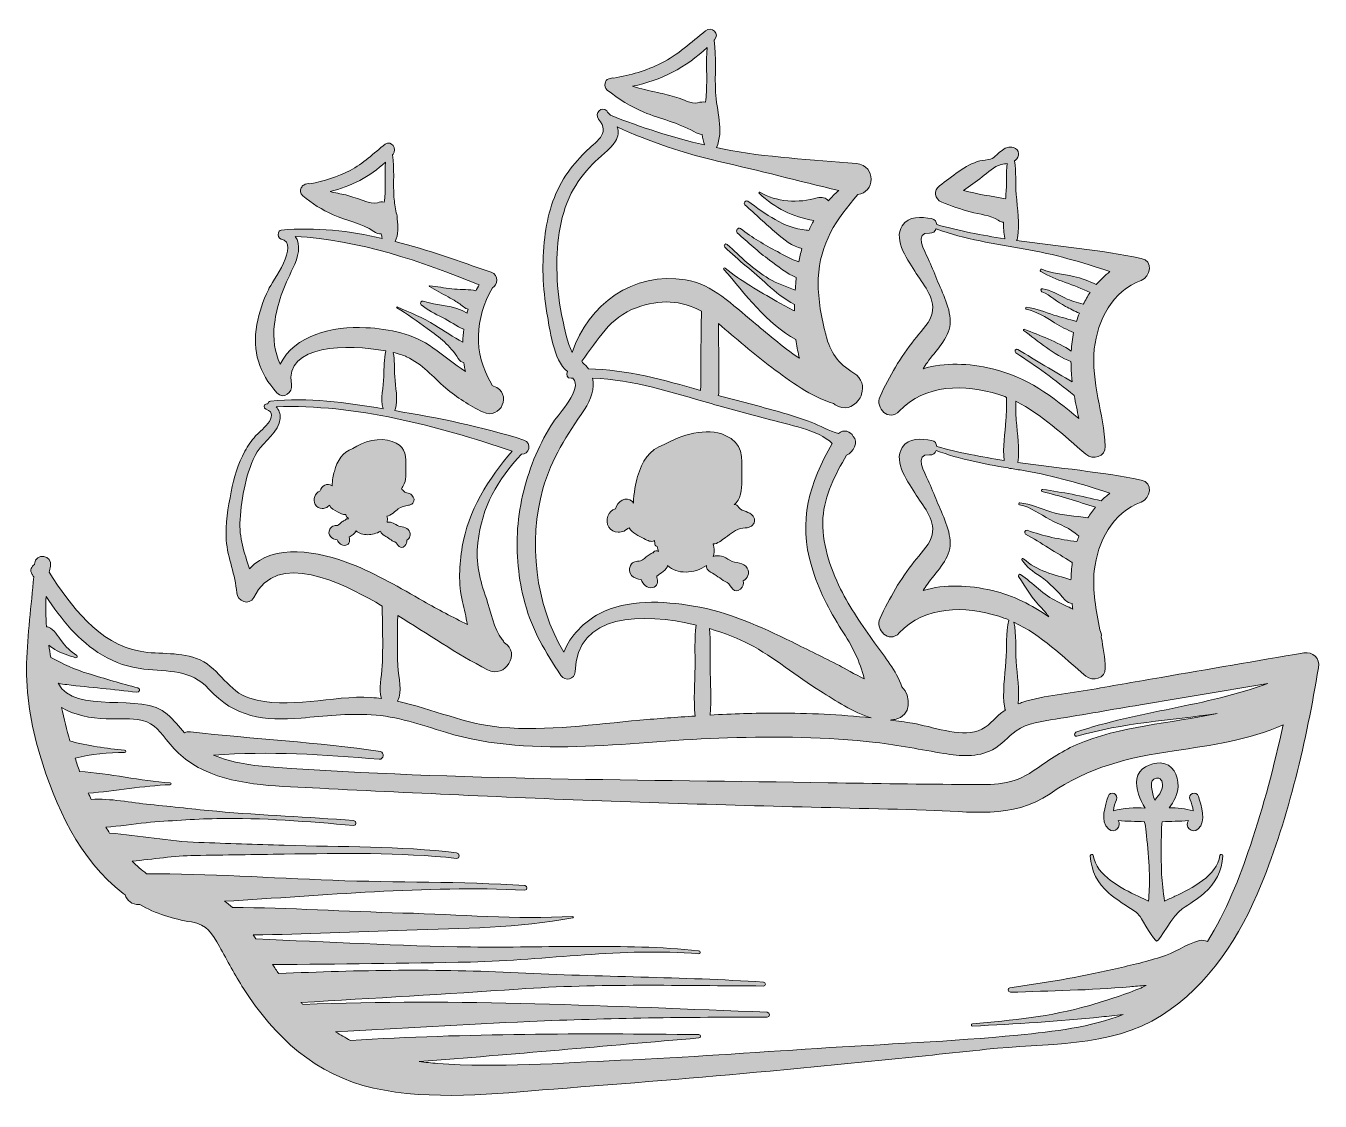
# Model space of a CAD drawing. Header units: inches. Extents: x 151 to 1855, y -1752 to -336.
import ezdxf

# ---------------------------------------------------------------- set-up
doc = ezdxf.new("R2010")
doc.units = ezdxf.units.IN
doc.header["$MEASUREMENT"] = 0
doc.layers.add('Layer 1', color=7, linetype='Continuous')

# ---------------------------------------------------------------- blocks, each defined once
blk = doc.blocks.new('block 2')
at = {"layer": 'Layer 1', "true_color": 0xffffff}
h = blk.add_hatch(color=7, dxfattribs=at)
h.dxf.hatch_style = 2
edge = h.paths.add_edge_path()
edge.add_spline(control_points=[(1833.1, -1161.9), (1770.5, -1172.5), (1708, -1183.3), (1645.4, -1194.1), (1615, -1199.4), (1584.6, -1204.7), (1554.2, -1210), (1524.3, -1215.1), (1492.4, -1217.8), (1463.4, -1226.8), (1461.3, -1227.5), (1459.2, -1228.2), (1457.1, -1229), (1459.1, -1210.3), (1456, -1191.5), (1454.7, -1172.7), (1453.5, -1156), (1455.1, -1138.1), (1451.7, -1121.5), (1487.4, -1138.3), (1516.5, -1167.1), (1546.4, -1192.5), (1555.6, -1200.3), (1572.4, -1195.8), (1571.9, -1181.9), (1571.4, -1168.1), (1569.2, -1154.6), (1566.7, -1141.1), (1567, -1137.9), (1566.4, -1134.6), (1564.9, -1131.4), (1559.9, -1105.9), (1554.6, -1080.5), (1557.5, -1053.7), (1561.6, -1015.5), (1581.6, -977.5), (1619.3, -963.4), (1631.9, -958.7), (1635.2, -937.6), (1619.3, -934.4), (1566.1, -923.6), (1511.1, -918.7), (1456.7, -911.1), (1459.6, -892.7), (1456.1, -874.1), (1454.7, -855.6), (1454.1, -847.5), (1454.2, -839.1), (1454, -830.7), (1488.7, -847.6), (1517.1, -875.7), (1546.4, -900.5), (1555.6, -908.4), (1572.4, -903.8), (1571.9, -890), (1570.2, -846.5), (1552.8, -806), (1557.5, -761.8), (1561.6, -723.6), (1581.6, -685.6), (1619.3, -671.5), (1631.9, -666.7), (1635.2, -645.7), (1619.3, -642.5), (1565.5, -631.5), (1509.9, -626.6), (1455, -618.9), (1455.7, -618.1), (1456.2, -617.1), (1456.4, -615.8), (1459.9, -596.8), (1456.2, -577.6), (1454.7, -558.4), (1453.6, -544), (1454.9, -528.6), (1452.3, -514.2), (1452.7, -514), (1453, -513.8), (1453.4, -513.6), (1459.3, -509.2), (1459.5, -498.8), (1451.2, -496.8), (1444.9, -495.3), (1441.8, -496.3), (1436.6, -499.9), (1431.5, -503.4), (1426.9, -509.6), (1420.9, -511.9), (1417.9, -513), (1410.1, -513.3), (1406.9, -514.1), (1387, -519.5), (1370.1, -535.2), (1353.8, -547), (1345.2, -553.3), (1347, -564.5), (1356.6, -568.4), (1368.9, -573.4), (1381.4, -577.8), (1394.2, -581.4), (1406.3, -584.8), (1420.3, -585.3), (1431, -592.4), (1433.5, -594), (1435.9, -594.8), (1438.1, -594.9), (1437.9, -601.9), (1438.2, -608.9), (1439.5, -615.8), (1439.5, -616.2), (1439.7, -616.4), (1439.8, -616.7), (1409.5, -612.2), (1379.5, -606.4), (1350.1, -598.1), (1349.8, -594.4), (1347.7, -590.9), (1343.3, -590.2), (1329.9, -588), (1313.1, -586.4), (1304.6, -599.6), (1292, -619.1), (1313.6, -646.7), (1323.2, -662.4), (1333.6, -679.4), (1350.6, -696.5), (1342.8, -718.6), (1338.8, -729.9), (1327.7, -740.4), (1320.5, -749.6), (1302.4, -772.7), (1287.7, -797.7), (1275.5, -824.3), (1268.4, -839.9), (1287.3, -858), (1300.8, -843.8), (1335, -807.6), (1386.5, -807.7), (1431.8, -821.8), (1435.3, -822.9), (1438.7, -824.1), (1442.1, -825.5), (1441.6, -835.6), (1442, -845.8), (1441.2, -855.6), (1439.9, -873.3), (1436.7, -890.9), (1438.9, -908.5), (1408.9, -904), (1379.1, -898.3), (1350.1, -890.1), (1349.8, -886.3), (1347.7, -882.9), (1343.3, -882.2), (1329.9, -879.9), (1313.1, -878.3), (1304.6, -891.5), (1292, -911), (1313.6, -938.6), (1323.2, -954.3), (1333.6, -971.3), (1350.6, -988.4), (1342.8, -1010.6), (1338.8, -1021.8), (1327.7, -1032.3), (1320.5, -1041.6), (1302.4, -1064.7), (1287.7, -1089.6), (1275.5, -1116.3), (1268.4, -1131.8), (1287.3, -1150), (1300.8, -1135.7), (1335, -1099.5), (1386.5, -1099.7), (1431.8, -1113.7), (1436.3, -1115.1), (1440.7, -1116.8), (1444.9, -1118.6), (1440.6, -1135.9), (1442.5, -1155), (1441.2, -1172.7), (1439.8, -1193.3), (1436.1, -1213.9), (1439.5, -1234.4), (1439.6, -1235.5), (1440, -1236.4), (1440.6, -1237.2), (1438.9, -1238.2), (1437.3, -1239.3), (1435.7, -1240.4), (1425.1, -1248.3), (1418, -1260), (1404.8, -1264.3), (1379, -1272.8), (1344, -1258.7), (1318.3, -1254.5), (1308.5, -1253), (1298.8, -1251.6), (1289, -1250.3), (1291.1, -1250.2), (1293.2, -1249.9), (1295.2, -1249.5), (1317, -1245.4), (1316.8, -1218.6), (1304.2, -1206.5), (1296.3, -1184.5), (1282.1, -1168.2), (1268.3, -1148.7), (1252.2, -1126.1), (1235.8, -1102.9), (1223.5, -1077.9), (1209.5, -1049.4), (1198.3, -1016.3), (1200.3, -984.1), (1202.3, -954.1), (1216.3, -927.1), (1231.4, -901.5), (1240.4, -898.7), (1247.7, -883.3), (1240.2, -876.9), (1236.8, -870.3), (1226.9, -867), (1220.8, -873), (1208.5, -870.2), (1196.1, -862.5), (1184.9, -858.2), (1171.2, -853), (1157.3, -848.7), (1143.2, -844.7), (1116.4, -837), (1089.2, -830.4), (1062.3, -823), (1063, -821.5), (1063.5, -819.7), (1063.4, -817.6), (1063.3, -787.8), (1063, -758.1), (1062.6, -728.4), (1086, -747.7), (1108.4, -768.1), (1132.9, -786.2), (1156.9, -804), (1184.5, -825), (1214.1, -833.5), (1214.9, -834), (1215.7, -834.7), (1216.5, -835.2), (1228.2, -843.3), (1239.8, -838.6), (1246.6, -829.7), (1248.8, -827.5), (1250.4, -824.6), (1251, -821.3), (1254.1, -811.5), (1252.1, -800.2), (1241, -793.5), (1219.3, -780.3), (1210.2, -766.7), (1204, -743.2), (1203.9, -741.8), (1203.6, -740.5), (1203, -739.2), (1197.4, -716.4), (1193.3, -692.7), (1194.2, -669.2), (1195.8, -622.6), (1218.2, -591.4), (1246.2, -558.4), (1268.1, -556.8), (1271.5, -520.4), (1244.3, -517.8), (1185.1, -512), (1126.6, -510.2), (1068, -498.4), (1065.3, -497.9), (1062.6, -497.2), (1060, -496.7), (1070.3, -475.2), (1060.1, -446.9), (1058.9, -423.7), (1057.8, -401.3), (1060.3, -378), (1056.9, -355.7), (1057.1, -355.5), (1057.3, -355.3), (1057.5, -355), (1064.9, -346.8), (1053.9, -336.5), (1045.6, -343.1), (1026.4, -358.3), (1009.6, -374.6), (987.4, -385.6), (967.9, -395.3), (946.5, -401.5), (925, -405.2), (922.8, -404.8), (920.6, -405.2), (918.7, -406.3), (918.6, -406.3), (918.6, -406.3), (918.5, -406.3), (915.2, -406.8), (913.7, -409.6), (913.7, -412.4), (912.7, -415.3), (913.3, -418.5), (916.3, -420.9), (931.2, -432.8), (946.9, -442.6), (964.5, -450), (986.3, -459.1), (1009.5, -463.7), (1030.1, -475.7), (1034.3, -478.1), (1038.1, -479.2), (1041.4, -479.3), (1041.8, -484.1), (1042.7, -488.8), (1044.4, -493.2), (1002.2, -483.4), (960.8, -470.1), (920.5, -454.2), (918.9, -452.2), (917.3, -450.3), (915.6, -448.5), (909.1, -441.2), (899.1, -451.7), (905, -459.1), (921.3, -479.7), (900.9, -488.6), (887.1, -502.8), (877.9, -512.3), (869.3, -522.3), (861.9, -533.2), (845.4, -557.6), (837.5, -586.1), (834, -615.1), (830, -648.1), (831.2, -681.7), (837, -714.5), (840.5, -734.3), (845, -777), (864, -791.3), (864, -791.4), (864, -791.5), (864, -791.6), (862, -795.2), (863.4, -800.7), (868.7, -800.4), (869.5, -800.3), (870.4, -800.3), (871.2, -800.3), (884.5, -814.8), (852.3, -847.2), (845.5, -857.7), (836.5, -871.5), (828.9, -886.1), (822.3, -901.2), (809.1, -932), (800.9, -964.8), (798.4, -998.2), (796, -1031), (799.4, -1064.4), (807.9, -1096.2), (817.7, -1132.5), (835, -1160.8), (855.4, -1191.7), (860.8, -1199.9), (873.8, -1196.9), (874.1, -1186.7), (875.7, -1109.6), (962.6, -1108.3), (1033.2, -1125.2), (1030.9, -1143.4), (1032.2, -1162.3), (1031.9, -1180.4), (1031.6, -1201.8), (1029.8, -1223.6), (1032, -1245), (1007.8, -1246.5), (983.6, -1248.4), (959.4, -1250.5), (899, -1255.7), (837.5, -1265.2), (776.8, -1259.9), (729.5, -1255.8), (686.2, -1235.5), (640.3, -1225.6), (647.1, -1211.3), (641.5, -1196.5), (640.7, -1178.6), (639.7, -1156.6), (640.2, -1134.6), (640.5, -1112.6), (679.8, -1136.8), (717.8, -1162.8), (758.8, -1184.2), (782.3, -1196.6), (803.1, -1161.2), (780.9, -1148.8), (780.1, -1147.2), (779.2, -1145.7), (777.9, -1144.2), (766.9, -1130.2), (763, -1107.3), (757.2, -1090.5), (748.7, -1066), (742.9, -1043.1), (746, -1017), (751.6, -968.5), (771.5, -935), (803.4, -900.1), (813.6, -901.7), (817.6, -885.1), (806.7, -881.7), (750.8, -864.4), (694.3, -852.4), (636.6, -843), (636.8, -842.5), (637, -842.2), (637.2, -841.7), (641.6, -828), (637.1, -812.2), (636.6, -797.9), (636.2, -787.2), (636.5, -776.7), (634.6, -766.4), (641.9, -768.2), (648, -770.1), (652.2, -772), (672.9, -781.5), (686.7, -798.7), (703.7, -813.2), (718.5, -825.9), (734.7, -836.2), (752.3, -844.7), (776.5, -856.5), (792.3, -819.8), (766.7, -810.6), (766, -810.3), (765.5, -810.1), (764.9, -809.8), (764.6, -809.1), (764.3, -808.5), (763.9, -807.8), (739, -766.2), (742.4, -722.3), (765.1, -681.4), (772.3, -678.1), (774, -664.4), (763.7, -660.8), (721.5, -646.2), (679.8, -631.3), (637.3, -620.4), (641.5, -610.9), (641.2, -600.8), (639.8, -590.5), (639.9, -587.9), (639.5, -585.2), (638.6, -582.7), (637.4, -575.7), (636, -568.8), (635.6, -561.9), (634.3, -543.4), (636.5, -524.6), (633.5, -506.4), (633.8, -506.1), (634.1, -505.8), (634.4, -505.5), (640.2, -498.8), (632.2, -486.1), (624.2, -492.3), (608.6, -504.1), (595.2, -517.6), (577.7, -526.8), (561.3, -535.5), (543.1, -541), (524.8, -544.5), (522, -543.7), (519.2, -544.5), (517, -546), (515.2, -546.7), (514.1, -548.1), (513.6, -549.8), (511.9, -553.1), (511.9, -557.1), (515.5, -560.1), (527.8, -570.2), (540.8, -578.8), (555.5, -585.2), (573.1, -592.9), (593, -596), (608.9, -607.2), (612.1, -609.5), (615.5, -610.4), (618.9, -610.4), (619.2, -612.4), (619.6, -614.3), (620.2, -616.2), (577.1, -606.4), (533.1, -601.2), (487.1, -605.4), (484.9, -605.6), (483.7, -607.3), (483.5, -609), (482.3, -612.1), (483.4, -616.2), (487.1, -617.1), (512.6, -623.3), (475, -673.5), (470.2, -683.8), (463.4, -698.5), (457.8, -713.8), (455, -729.7), (448.8, -765.3), (457.8, -793.1), (481.5, -819.7), (489.8, -829), (502.7, -818.9), (500.7, -808.5), (490.8, -755.3), (575.7, -755.2), (624.7, -764.4), (622.3, -775.3), (622.6, -786.5), (622.2, -797.9), (621.7, -811.8), (617.5, -827.1), (621.3, -840.5), (572.5, -832.5), (522.3, -825.3), (473.1, -830.4), (470.9, -830.7), (469.8, -832.3), (469.5, -834), (469.1, -834.1), (468.7, -834), (468.2, -834), (464.2, -834.4), (463.1, -839.9), (467.2, -841.2), (488.5, -848), (456.8, -872.6), (453.4, -876.3), (447.9, -882.4), (443.2, -889.3), (439.3, -896.5), (430.2, -913), (425.1, -931.4), (421.3, -949.8), (417, -970.5), (413.4, -992.2), (414.8, -1013.5), (416.4, -1037.3), (427.2, -1059.1), (428.5, -1082.9), (429.1, -1093.8), (445.4, -1100.4), (450.9, -1088.9), (481.3, -1025.7), (568.4, -1070.6), (611.5, -1095.3), (614.4, -1097), (617.3, -1098.7), (620.2, -1100.4), (620.2, -1100.4), (620.1, -1100.5), (620.1, -1100.6), (620.4, -1126.6), (621.3, -1152.6), (620.1, -1178.6), (619.4, -1195), (614.6, -1208.7), (619, -1221.9), (614.6, -1221.4), (610.2, -1220.9), (605.7, -1220.6), (554, -1217.4), (496.2, -1237.4), (446, -1221.7), (417.1, -1212.7), (406.8, -1183.4), (380.3, -1171.2), (355.5, -1159.8), (327.4, -1164.5), (301.3, -1159.8), (246.5, -1149.9), (210.6, -1099.9), (181.6, -1055.8), (182.1, -1053.1), (182.6, -1050.5), (183.3, -1047.8), (186.8, -1032.9), (163.3, -1029.4), (162.4, -1045), (162.4, -1045.1), (162.4, -1045.3), (162.4, -1045.4), (158.3, -1048), (155.9, -1053.1), (159.2, -1058.5), (159.9, -1059.6), (160.6, -1060.7), (161.3, -1061.7), (158.3, -1099.6), (152.9, -1137.5), (152, -1175.3), (151, -1216.1), (157.7, -1256.4), (169.3, -1295.5), (189.6, -1363.9), (221.3, -1433.9), (279, -1478.7), (279.9, -1479.4), (280.8, -1479.9), (281.7, -1480.6), (284.1, -1487.8), (290.3, -1493.4), (300.1, -1493.3), (300.4, -1493.3), (300.7, -1493.3), (301, -1493.3), (321.9, -1505.1), (344.3, -1512.2), (368.9, -1516.1), (390.1, -1519.5), (396, -1531.1), (405.9, -1548.6), (416.3, -1567.1), (426.2, -1585.9), (437.5, -1603.8), (478, -1667.5), (533.1, -1718), (608.5, -1734.7), (685.8, -1751.9), (767.9, -1742.2), (845.8, -1736.1), (940.8, -1728.7), (1035.9, -1721.2), (1130.8, -1712.4), (1225.8, -1703.6), (1320.6, -1693.9), (1415.5, -1683.7), (1492.4, -1675.5), (1578, -1682.3), (1646, -1639.2), (1708.8, -1599.5), (1749.9, -1534.2), (1777.2, -1466.8), (1814.1, -1375.9), (1836.4, -1277.9), (1852.6, -1181.4), (1854.7, -1168.9), (1845.7, -1159.8), (1833.1, -1161.9)], knot_values=[0, 0, 0, 0, 1, 1, 1, 2, 2, 2, 3, 3, 3, 4, 4, 4, 5, 5, 5, 6, 6, 6, 7, 7, 7, 8, 8, 8, 9, 9, 9, 10, 10, 10, 11, 11, 11, 12, 12, 12, 13, 13, 13, 14, 14, 14, 15, 15, 15, 16, 16, 16, 17, 17, 17, 18, 18, 18, 19, 19, 19, 20, 20, 20, 21, 21, 21, 22, 22, 22, 23, 23, 23, 24, 24, 24, 25, 25, 25, 26, 26, 26, 27, 27, 27, 28, 28, 28, 29, 29, 29, 30, 30, 30, 31, 31, 31, 32, 32, 32, 33, 33, 33, 34, 34, 34, 35, 35, 35, 36, 36, 36, 37, 37, 37, 38, 38, 38, 39, 39, 39, 40, 40, 40, 41, 41, 41, 42, 42, 42, 43, 43, 43, 44, 44, 44, 45, 45, 45, 46, 46, 46, 47, 47, 47, 48, 48, 48, 49, 49, 49, 50, 50, 50, 51, 51, 51, 52, 52, 52, 53, 53, 53, 54, 54, 54, 55, 55, 55, 56, 56, 56, 57, 57, 57, 58, 58, 58, 59, 59, 59, 60, 60, 60, 61, 61, 61, 62, 62, 62, 63, 63, 63, 64, 64, 64, 65, 65, 65, 66, 66, 66, 67, 67, 67, 68, 68, 68, 69, 69, 69, 70, 70, 70, 71, 71, 71, 72, 72, 72, 73, 73, 73, 74, 74, 74, 75, 75, 75, 76, 76, 76, 77, 77, 77, 78, 78, 78, 79, 79, 79, 80, 80, 80, 81, 81, 81, 82, 82, 82, 83, 83, 83, 84, 84, 84, 85, 85, 85, 86, 86, 86, 87, 87, 87, 88, 88, 88, 89, 89, 89, 90, 90, 90, 91, 91, 91, 92, 92, 92, 93, 93, 93, 94, 94, 94, 95, 95, 95, 96, 96, 96, 97, 97, 97, 98, 98, 98, 99, 99, 99, 100, 100, 100, 101, 101, 101, 102, 102, 102, 103, 103, 103, 104, 104, 104, 105, 105, 105, 106, 106, 106, 107, 107, 107, 108, 108, 108, 109, 109, 109, 110, 110, 110, 111, 111, 111, 112, 112, 112, 113, 113, 113, 114, 114, 114, 115, 115, 115, 116, 116, 116, 117, 117, 117, 118, 118, 118, 119, 119, 119, 120, 120, 120, 121, 121, 121, 122, 122, 122, 123, 123, 123, 124, 124, 124, 125, 125, 125, 126, 126, 126, 127, 127, 127, 128, 128, 128, 129, 129, 129, 130, 130, 130, 131, 131, 131, 132, 132, 132, 133, 133, 133, 134, 134, 134, 135, 135, 135, 136, 136, 136, 137, 137, 137, 138, 138, 138, 139, 139, 139, 140, 140, 140, 141, 141, 141, 142, 142, 142, 143, 143, 143, 144, 144, 144, 145, 145, 145, 146, 146, 146, 147, 147, 147, 148, 148, 148, 149, 149, 149, 150, 150, 150, 151, 151, 151, 152, 152, 152, 153, 153, 153, 154, 154, 154, 155, 155, 155, 156, 156, 156, 157, 157, 157, 158, 158, 158, 159, 159, 159, 160, 160, 160, 161, 161, 161, 162, 162, 162, 163, 163, 163, 164, 164, 164, 165, 165, 165, 166, 166, 166, 167, 167, 167, 168, 168, 168, 169, 169, 169, 170, 170, 170, 171, 171, 171, 172, 172, 172, 173, 173, 173, 174, 174, 174, 175, 175, 175, 176, 176, 176, 177, 177, 177, 178, 178, 178, 179, 179, 179, 180, 180, 180, 181, 181, 181, 182, 182, 182, 183, 183, 183, 184, 184, 184, 185, 185, 185, 186, 186, 186, 187, 187, 187, 188, 188, 188, 189, 189, 189, 190, 190, 190, 191, 191, 191, 192, 192, 192, 193, 193, 193, 194, 194, 194, 195, 195, 195, 196, 196, 196, 197, 197, 197, 198, 198, 198, 199, 199, 199, 200, 200, 200, 201, 201, 201, 202, 202, 202, 203, 203, 203, 204, 204, 204, 205, 205, 205, 206, 206, 206, 207, 207, 207, 208, 208, 208, 209, 209, 209, 210, 210, 210, 211, 211, 211, 212, 212, 212, 213, 213, 213, 214, 214, 214, 215, 215, 215, 216, 216, 216, 217, 217, 217, 218, 218, 218, 218], degree=3, periodic=1)
edge = h.paths.add_edge_path()
edge.add_spline(control_points=[(1385.3, -553.2), (1393.5, -547.4), (1401.7, -541.5), (1409.7, -535.4), (1417.4, -529.5), (1425.2, -521.5), (1434.8, -519), (1437.9, -518.2), (1440.5, -518), (1443, -517.6), (1441.2, -531), (1442.3, -545.1), (1441.2, -558.4), (1441.1, -560.4), (1440.9, -562.3), (1440.7, -564.2), (1421.6, -560.6), (1403.5, -558.1), (1385.3, -553.2)], knot_values=[0, 0, 0, 0, 1, 1, 1, 2, 2, 2, 3, 3, 3, 4, 4, 4, 5, 5, 5, 6, 6, 6, 6], degree=3, periodic=1)
edge = h.paths.add_edge_path()
edge.add_spline(control_points=[(1423.3, -787.9), (1392.3, -780.5), (1360.7, -779.3), (1332.2, -787.8), (1334, -785), (1335.8, -782.2), (1337.7, -779.5), (1348.2, -764.7), (1366.2, -748.3), (1367.7, -729), (1369.3, -710.1), (1357.3, -687.5), (1350.3, -670.4), (1346.6, -661.1), (1342.9, -651.9), (1338.6, -642.8), (1334.4, -633.9), (1319.6, -607.2), (1340.7, -609.3), (1345, -609.7), (1348, -607), (1349.4, -603.5), (1387.2, -617.8), (1426.4, -623.3), (1466.4, -630.3), (1504.5, -636.9), (1541.5, -647.6), (1578, -659.9), (1571.4, -664.9), (1565.4, -670.7), (1560.1, -677), (1550.5, -672.5), (1540.6, -668.6), (1530.3, -666.3), (1516.1, -663.1), (1501.9, -662.5), (1488.4, -656.9), (1486.7, -656.1), (1485.6, -659), (1487.1, -659.9), (1507.4, -671.6), (1530.8, -677.1), (1552.1, -687.4), (1548.7, -692.3), (1545.7, -697.5), (1543, -703), (1534.9, -700.5), (1526.5, -698.5), (1518.8, -694.7), (1509.1, -690), (1500.4, -684.4), (1489.6, -682.5), (1487, -682), (1486.2, -685.4), (1488.6, -686.4), (1499.8, -691), (1508.7, -700.1), (1519.5, -705.7), (1525.2, -708.6), (1531.4, -712), (1537.8, -714.6), (1536.4, -718.2), (1535.1, -721.9), (1533.9, -725.6), (1524.2, -722.5), (1514.1, -720.2), (1504.4, -717.1), (1492.3, -713.3), (1481, -708.5), (1468.3, -706.9), (1466.9, -706.7), (1466.6, -709.1), (1468, -709.4), (1481.7, -712.9), (1493.6, -719.3), (1505.2, -727.2), (1513.3, -732.8), (1521.7, -736.3), (1530.3, -740.3), (1528.7, -748.3), (1527.7, -756.4), (1527.2, -764.6), (1508.6, -751.9), (1485.6, -744.3), (1465.2, -735.7), (1464.2, -735.3), (1463.8, -736.8), (1464.5, -737.4), (1483.8, -751.7), (1504.1, -769.5), (1526.8, -778.4), (1526.9, -786.5), (1527.2, -794.6), (1528, -802.5), (1528.1, -803.3), (1528.2, -804.2), (1528.3, -805), (1504.5, -790.9), (1480.6, -777), (1456.9, -762.5), (1454, -760.8), (1451.5, -765.2), (1454.3, -767), (1481.1, -784.1), (1505.8, -802.6), (1530.6, -822.7), (1530.7, -822.8), (1530.8, -822.8), (1531, -822.9), (1532.8, -833.1), (1535.1, -843.2), (1537.1, -853.3), (1503.2, -824.7), (1468.2, -798.5), (1423.3, -787.9)], knot_values=[0, 0, 0, 0, 1, 1, 1, 2, 2, 2, 3, 3, 3, 4, 4, 4, 5, 5, 5, 6, 6, 6, 7, 7, 7, 8, 8, 8, 9, 9, 9, 10, 10, 10, 11, 11, 11, 12, 12, 12, 13, 13, 13, 14, 14, 14, 15, 15, 15, 16, 16, 16, 17, 17, 17, 18, 18, 18, 19, 19, 19, 20, 20, 20, 21, 21, 21, 22, 22, 22, 23, 23, 23, 24, 24, 24, 25, 25, 25, 26, 26, 26, 27, 27, 27, 28, 28, 28, 29, 29, 29, 30, 30, 30, 31, 31, 31, 32, 32, 32, 33, 33, 33, 34, 34, 34, 35, 35, 35, 36, 36, 36, 37, 37, 37, 38, 38, 38, 38], degree=3, periodic=1)
edge = h.paths.add_edge_path()
edge.add_spline(control_points=[(1423.3, -1079.8), (1392.3, -1072.5), (1360.7, -1071.3), (1332.2, -1079.7), (1334, -1077), (1335.8, -1074.2), (1337.7, -1071.5), (1348.2, -1056.7), (1366.2, -1040.2), (1367.7, -1021), (1369.3, -1002.1), (1357.3, -979.4), (1350.3, -962.3), (1346.6, -953.1), (1342.9, -943.8), (1338.6, -934.8), (1334.4, -925.9), (1319.6, -899.1), (1340.7, -901.2), (1345, -901.7), (1348, -899), (1349.4, -895.5), (1380.1, -907.1), (1411.8, -912.9), (1444.1, -918.4), (1445.5, -919), (1447, -919.3), (1448.6, -919.2), (1454.5, -920.2), (1460.4, -921.2), (1466.4, -922.2), (1504.5, -928.8), (1541.5, -939.5), (1578, -951.8), (1573.9, -954.9), (1570.1, -958.3), (1566.5, -961.9), (1541, -954.9), (1515.7, -950.6), (1489.6, -946.7), (1487.8, -946.4), (1486.9, -949.1), (1488.8, -949.5), (1512.4, -955.2), (1535.8, -962.7), (1559, -970.2), (1555.4, -974.6), (1552, -979.2), (1549, -984), (1532.7, -981.7), (1515.8, -981.3), (1500.2, -976), (1486.8, -971.5), (1473.5, -966), (1459.4, -964.2), (1457.8, -964), (1457.4, -966.8), (1459, -967.1), (1474.5, -969.8), (1485.3, -979.4), (1498.9, -986.3), (1511.9, -993), (1525.9, -997.6), (1536.7, -1007.8), (1536.9, -1007.9), (1537, -1008), (1537.2, -1008.2), (1536.3, -1010.5), (1535.4, -1012.9), (1534.7, -1015.3), (1512.1, -1012.6), (1490.7, -1008.2), (1469.3, -1000.5), (1466.3, -999.4), (1464.5, -1004), (1467.1, -1005.5), (1487.6, -1017.3), (1507.2, -1030), (1527.4, -1042.3), (1527.8, -1042.5), (1528.1, -1042.6), (1528.5, -1042.8), (1527.5, -1050.5), (1526.9, -1058.1), (1526.8, -1065.8), (1505.1, -1058.7), (1481.1, -1054.1), (1464.4, -1037.9), (1463.3, -1036.7), (1461.1, -1038.2), (1462.1, -1039.6), (1468.6, -1049), (1476.8, -1054.8), (1486.2, -1061), (1499.1, -1069.4), (1508.8, -1081.1), (1519.2, -1092.3), (1522.1, -1095.3), (1525.3, -1096.7), (1528.3, -1096.8), (1528.6, -1099.3), (1528.9, -1101.8), (1529.2, -1104.3), (1522.7, -1101), (1515.9, -1097.9), (1508.7, -1094.4), (1490.4, -1085.7), (1476.9, -1070), (1460.5, -1058.7), (1458.9, -1057.5), (1456.7, -1059.8), (1457.8, -1061.4), (1467.8, -1076.8), (1475.6, -1090.2), (1488.7, -1103.5), (1492.1, -1106.9), (1495, -1110.6), (1497.7, -1114.6), (1475.3, -1099.1), (1451.2, -1086.4), (1423.3, -1079.8)], knot_values=[0, 0, 0, 0, 1, 1, 1, 2, 2, 2, 3, 3, 3, 4, 4, 4, 5, 5, 5, 6, 6, 6, 7, 7, 7, 8, 8, 8, 9, 9, 9, 10, 10, 10, 11, 11, 11, 12, 12, 12, 13, 13, 13, 14, 14, 14, 15, 15, 15, 16, 16, 16, 17, 17, 17, 18, 18, 18, 19, 19, 19, 20, 20, 20, 21, 21, 21, 22, 22, 22, 23, 23, 23, 24, 24, 24, 25, 25, 25, 26, 26, 26, 27, 27, 27, 28, 28, 28, 29, 29, 29, 30, 30, 30, 31, 31, 31, 32, 32, 32, 33, 33, 33, 34, 34, 34, 35, 35, 35, 36, 36, 36, 37, 37, 37, 38, 38, 38, 39, 39, 39, 40, 40, 40, 40], degree=3, periodic=1)
edge = h.paths.add_edge_path()
edge.add_spline(control_points=[(1008.1, -430.7), (999.7, -428.3), (991.2, -426.2), (982.6, -424.2), (971.4, -421.6), (960.3, -419.4), (949.6, -416), (986.3, -408.6), (1020.6, -391), (1047.9, -364.9), (1046.2, -384.3), (1047.9, -404.4), (1046.9, -423.7), (1046.7, -428), (1046.2, -432.4), (1045.5, -436.9), (1042.5, -436.4), (1039.1, -436.6), (1035.1, -437.8), (1027.6, -440), (1015.3, -432.8), (1008.1, -430.7)], knot_values=[0, 0, 0, 0, 1, 1, 1, 2, 2, 2, 3, 3, 3, 4, 4, 4, 5, 5, 5, 6, 6, 6, 7, 7, 7, 7], degree=3, periodic=1)
edge = h.paths.add_edge_path()
edge.add_spline(control_points=[(572.2, -559), (565.2, -557.5), (558.3, -556.3), (551.5, -554.7), (578.6, -548.2), (604.1, -534.9), (624.4, -515.8), (623.3, -531), (624.5, -546.6), (623.5, -561.9), (623.4, -564.1), (623.1, -566.3), (622.8, -568.5), (620, -568), (616.9, -568.2), (613.8, -569.4), (606.5, -572.3), (581.4, -561), (572.2, -559)], knot_values=[0, 0, 0, 0, 1, 1, 1, 2, 2, 2, 3, 3, 3, 4, 4, 4, 5, 5, 5, 6, 6, 6, 6], degree=3, periodic=1)
edge = h.paths.add_edge_path()
edge.add_spline(control_points=[(485.7, -781.9), (478.5, -765.8), (475.8, -749.5), (478.3, -728.7), (481.6, -701.6), (490.7, -679.7), (502.6, -655.5), (509.3, -641.8), (513.8, -624), (505.7, -613.7), (589.3, -618), (670.7, -646.2), (747.9, -677.3), (746.3, -679.9), (744.7, -682.6), (743.3, -685.4), (742.4, -685), (741.5, -684.7), (740.4, -684.6), (730.8, -683.2), (721.4, -683.8), (711.7, -682.6), (702, -681.3), (692.3, -680), (682.5, -678.7), (682, -678.6), (681.8, -679.5), (682.3, -679.7), (690.4, -684.2), (698.6, -688.8), (706.8, -693.3), (710.2, -695.2), (713.9, -697), (717.2, -699.1), (721.9, -702), (725.5, -705.7), (730.3, -708.4), (731.3, -708.9), (732.3, -709.3), (733.3, -709.6), (732.7, -711.3), (732.2, -712.9), (731.8, -714.6), (715.8, -704.2), (690.6, -704.3), (673.8, -698.9), (671.4, -698.1), (669, -701.8), (671.2, -703.5), (679.9, -710.4), (689.5, -715.7), (699.5, -720.5), (708.8, -725), (717.9, -732.1), (727.5, -735.8), (726.8, -741.4), (726.3, -747.1), (726.2, -752.8), (713.6, -745.9), (702, -738.3), (689.5, -730.4), (673.4, -720.3), (657.1, -714.3), (639.9, -706.5), (639.1, -706.1), (638.3, -707.3), (639.2, -707.8), (653.4, -715.4), (666.2, -725.6), (679.4, -734.8), (696, -746.3), (709.2, -757.3), (720.2, -774.2), (722.4, -777.6), (725, -779.3), (727.6, -779.9), (728.1, -783.7), (728.8, -787.5), (729.6, -791.3), (715.1, -781.8), (701.6, -770.9), (686.9, -760.3), (661.1, -741.7), (629.9, -735.3), (598.6, -733.8), (554.2, -731.7), (504.6, -743.7), (485.7, -781.9)], knot_values=[0, 0, 0, 0, 1, 1, 1, 2, 2, 2, 3, 3, 3, 4, 4, 4, 5, 5, 5, 6, 6, 6, 7, 7, 7, 8, 8, 8, 9, 9, 9, 10, 10, 10, 11, 11, 11, 12, 12, 12, 13, 13, 13, 14, 14, 14, 15, 15, 15, 16, 16, 16, 17, 17, 17, 18, 18, 18, 19, 19, 19, 20, 20, 20, 21, 21, 21, 22, 22, 22, 23, 23, 23, 24, 24, 24, 25, 25, 25, 26, 26, 26, 27, 27, 27, 28, 28, 28, 29, 29, 29, 29], degree=3, periodic=1)
edge = h.paths.add_edge_path()
edge.add_spline(control_points=[(579.8, -1045), (536.5, -1028), (477, -1017), (445.2, -1051.1), (438.8, -1030.3), (431.3, -1010.6), (433, -986.5), (435.2, -957.4), (440.6, -922.7), (455.6, -897.2), (463.9, -883.3), (484.9, -870.7), (485.8, -853.2), (486.1, -847), (484.1, -841.5), (480.3, -837.9), (584.8, -834.2), (692.7, -863.2), (791.2, -896.2), (760.6, -931), (732.6, -976.8), (725.5, -1022), (721.7, -1046.2), (719.9, -1070.9), (726, -1094.8), (728.4, -1104.3), (730.2, -1114.5), (732.4, -1124.6), (712.9, -1114.8), (693.5, -1104.8), (674.6, -1094), (643.7, -1076.4), (613.1, -1058), (579.8, -1045)], knot_values=[0, 0, 0, 0, 1, 1, 1, 2, 2, 2, 3, 3, 3, 4, 4, 4, 5, 5, 5, 6, 6, 6, 7, 7, 7, 8, 8, 8, 9, 9, 9, 10, 10, 10, 11, 11, 11, 11], degree=3, periodic=1)
edge = h.paths.add_edge_path()
edge.add_spline(control_points=[(891.6, -788.1), (889.5, -785.1), (886.8, -782.3), (883.6, -779.7), (883.4, -779), (883.1, -778.3), (882.7, -777.7), (904.1, -750.3), (919.6, -720.1), (954.7, -707.5), (985.8, -696.3), (1014, -697.3), (1040.3, -712.2), (1039.7, -747), (1039.4, -781.7), (1039.3, -816.5), (990.7, -802.5), (942.1, -788.9), (891.6, -788.1)], knot_values=[0, 0, 0, 0, 1, 1, 1, 2, 2, 2, 3, 3, 3, 4, 4, 4, 5, 5, 5, 6, 6, 6, 6], degree=3, periodic=1)
edge = h.paths.add_edge_path()
edge.add_spline(control_points=[(857.9, -724), (853.3, -704), (850.8, -683.6), (850.2, -663.1), (849.2, -627.4), (852.6, -589), (869, -556.8), (876.3, -542.6), (886.1, -530.1), (897, -518.6), (906.2, -508.8), (919.9, -499.7), (927.1, -488.4), (931.2, -481.9), (931.4, -475.6), (929.5, -469.6), (972.6, -489.3), (1017.1, -504.2), (1063.4, -514.9), (1116.2, -527.1), (1168.5, -540.5), (1221, -553.3), (1216.1, -557.6), (1211.6, -562.1), (1207.4, -566.7), (1204.1, -563.1), (1199.1, -561.1), (1192.6, -563), (1168.7, -570), (1138.3, -568.5), (1117.3, -555.4), (1116.5, -554.8), (1115.5, -556.1), (1116.2, -556.8), (1137.9, -576.8), (1159.5, -587.7), (1188.4, -592.7), (1185.9, -597), (1183.7, -601.4), (1181.6, -606), (1180.5, -605.6), (1179.4, -605.3), (1178.3, -605.3), (1148.6, -602.9), (1124.9, -583.8), (1101.4, -567.2), (1098.5, -565.2), (1095, -569.7), (1097.6, -572.1), (1111.4, -584.6), (1125.1, -597.2), (1139.1, -609.4), (1148.3, -617.4), (1160.3, -627.2), (1172.7, -629.6), (1171, -635.4), (1169.6, -641.3), (1168.4, -647.3), (1158.9, -644.1), (1149.2, -638.3), (1140.5, -633.7), (1123.4, -624.7), (1107.2, -615.1), (1091.7, -603.4), (1088.6, -601.1), (1084.6, -606.3), (1087.5, -608.9), (1101.3, -621.3), (1115.2, -633.9), (1130, -644.9), (1140.8, -652.9), (1152.5, -662.6), (1165.2, -667.9), (1165, -669.8), (1164.8, -671.7), (1164.6, -673.6), (1164.3, -677.1), (1164, -680.6), (1163.8, -684.2), (1152, -679.8), (1140.1, -675.6), (1129.2, -669.3), (1109, -657.7), (1091.4, -639.7), (1074.3, -624.2), (1072, -622.2), (1068.7, -625.5), (1070.9, -627.6), (1089.2, -644.8), (1108.7, -660.5), (1127.4, -677.2), (1137.9, -686.6), (1149.7, -696.7), (1162.8, -703.1), (1162.8, -706), (1162.7, -708.8), (1162.7, -711.7), (1154.9, -707.7), (1147.1, -703.7), (1139.7, -699.3), (1116.5, -685.6), (1092.3, -672.4), (1071.4, -655.4), (1070.3, -654.6), (1068.9, -655.9), (1069.9, -657), (1096.9, -688.8), (1126.5, -728.6), (1164.8, -749.5), (1165.7, -756.9), (1167, -764.3), (1168.6, -771.6), (1168.8, -772.4), (1169.1, -773.2), (1169.3, -774), (1146.4, -758.9), (1124.9, -739.6), (1108.5, -726.2), (1081.7, -704.2), (1055.1, -676.8), (1019.4, -670.8), (950.6, -659.3), (891.1, -703.5), (870.3, -766.3), (863.3, -754.2), (860, -733.4), (857.9, -724)], knot_values=[0, 0, 0, 0, 1, 1, 1, 2, 2, 2, 3, 3, 3, 4, 4, 4, 5, 5, 5, 6, 6, 6, 7, 7, 7, 8, 8, 8, 9, 9, 9, 10, 10, 10, 11, 11, 11, 12, 12, 12, 13, 13, 13, 14, 14, 14, 15, 15, 15, 16, 16, 16, 17, 17, 17, 18, 18, 18, 19, 19, 19, 20, 20, 20, 21, 21, 21, 22, 22, 22, 23, 23, 23, 24, 24, 24, 25, 25, 25, 26, 26, 26, 27, 27, 27, 28, 28, 28, 29, 29, 29, 30, 30, 30, 31, 31, 31, 32, 32, 32, 33, 33, 33, 34, 34, 34, 35, 35, 35, 36, 36, 36, 37, 37, 37, 38, 38, 38, 39, 39, 39, 40, 40, 40, 41, 41, 41, 42, 42, 42, 42], degree=3, periodic=1)
edge = h.paths.add_edge_path()
edge.add_spline(control_points=[(905.8, -1110.4), (886.3, -1120.6), (867.6, -1139.3), (859, -1160.8), (821.5, -1097.6), (812.2, -1015.3), (831.7, -945.8), (842.8, -906.1), (863.3, -875.2), (886.3, -841.7), (895.4, -828.4), (900.1, -813.5), (897, -800.2), (950.5, -802.4), (1001.8, -818.8), (1053.3, -833.8), (1079.2, -841.3), (1105.3, -847.7), (1131.2, -855), (1152.9, -861.1), (1194.2, -868.2), (1212.5, -886.2), (1182.5, -938.5), (1167.1, -987.5), (1185.5, -1048.8), (1194.3, -1078.5), (1208.3, -1105.6), (1224.9, -1131.5), (1238.8, -1153.3), (1249, -1173), (1254.7, -1196), (1242.1, -1190.2), (1229.1, -1182.2), (1221.9, -1178.5), (1201.2, -1168.1), (1180.4, -1157.8), (1159.6, -1147.5), (1118.4, -1127.2), (1075.4, -1107.9), (1029.8, -1100.2), (989.6, -1093.5), (943.1, -1090.8), (905.8, -1110.4)], knot_values=[0, 0, 0, 0, 1, 1, 1, 2, 2, 2, 3, 3, 3, 4, 4, 4, 5, 5, 5, 6, 6, 6, 7, 7, 7, 8, 8, 8, 9, 9, 9, 10, 10, 10, 11, 11, 11, 12, 12, 12, 13, 13, 13, 14, 14, 14, 14], degree=3, periodic=1)
edge = h.paths.add_edge_path()
edge.add_spline(control_points=[(1051.7, -1180.4), (1051.4, -1163.8), (1052.5, -1146.6), (1050.9, -1129.9), (1071.7, -1136), (1090, -1143.3), (1103, -1150.2), (1136.3, -1167.9), (1165.1, -1192.6), (1197.1, -1212.3), (1216.4, -1224.2), (1239.9, -1240.6), (1263.8, -1247.4), (1222.7, -1243.1), (1181.3, -1241.2), (1139.9, -1241.1), (1110.5, -1241.1), (1081.1, -1242.1), (1051.7, -1243.8), (1053.7, -1222.8), (1051.9, -1201.4), (1051.7, -1180.4)], knot_values=[0, 0, 0, 0, 1, 1, 1, 2, 2, 2, 3, 3, 3, 4, 4, 4, 5, 5, 5, 6, 6, 6, 7, 7, 7, 7], degree=3, periodic=1)
edge = h.paths.add_edge_path()
edge.add_spline(control_points=[(251.7, -1164.9), (268.4, -1174.9), (286.7, -1181), (306.1, -1183.2), (338.6, -1187), (368, -1183), (392, -1209.6), (425.5, -1246.8), (464.7, -1251.7), (513.3, -1247.7), (544, -1245.2), (574.7, -1241.4), (605.7, -1243.3), (639.8, -1245.3), (670.9, -1256.4), (703.3, -1266.3), (823.3, -1303), (951.8, -1276.7), (1074.7, -1273.6), (1139.7, -1272), (1204.8, -1272.3), (1269.5, -1279.7), (1299.8, -1283.1), (1329.4, -1289.4), (1359.5, -1294.3), (1380.5, -1297.7), (1403.7, -1299.7), (1423.3, -1289.5), (1435.5, -1283.1), (1443.5, -1272.1), (1454.6, -1264.4), (1469.8, -1253.8), (1488.7, -1252.1), (1506.5, -1249.1), (1543.8, -1242.8), (1581, -1236.6), (1618.2, -1230.3), (1674.1, -1220.9), (1730, -1211.5), (1785.9, -1202), (1704.6, -1232.3), (1615.5, -1238.4), (1533.3, -1266.3), (1530, -1267.5), (1531.3, -1272.7), (1534.7, -1271.7), (1594.8, -1253.7), (1657.8, -1251), (1719.3, -1241.6), (1657.4, -1255.2), (1592, -1257.3), (1533.5, -1283.1), (1512.9, -1292.1), (1495.5, -1304.6), (1477.2, -1317.3), (1450.2, -1336.2), (1424.5, -1335.5), (1392.7, -1335.2), (1330.9, -1334.8), (1269, -1333.8), (1207.2, -1332.8), (964.4, -1328.9), (719.8, -1329.4), (477.4, -1312.4), (450.6, -1310.5), (423.1, -1307.1), (398.2, -1296.5), (470.9, -1290.9), (543.5, -1295.8), (616.3, -1301.9), (622, -1302.3), (623.4, -1292.6), (617.7, -1291.8), (534.7, -1279.4), (451, -1275.4), (367.7, -1265.8), (364.6, -1265.4), (362.1, -1265.9), (359.9, -1267), (352.8, -1259), (345.9, -1250.5), (337.2, -1242.6), (304.4, -1212.5), (214.6, -1244.6), (193.6, -1201.9), (197.3, -1202.6), (201.1, -1203.2), (205.1, -1203.7), (235.7, -1207.5), (266.4, -1209.6), (297, -1213.8), (300.6, -1214.3), (302.3, -1209.1), (298.6, -1208.1), (276.6, -1202.3), (254.9, -1195.8), (233.2, -1189.2), (214.9, -1183.7), (200.4, -1176.9), (183.9, -1168), (182.9, -1162.5), (182, -1157.1), (181.2, -1151.6), (183.9, -1153.9), (186.7, -1155.9), (189.2, -1157.4), (197.5, -1162.3), (207.5, -1165.4), (216.6, -1168.2), (218.4, -1168.8), (219.4, -1166.2), (217.9, -1165.2), (209.4, -1160.1), (203.9, -1153.8), (197.9, -1146.1), (193, -1139.8), (188.2, -1130.8), (180.6, -1127.9), (179.8, -1127.6), (179, -1127.5), (178.3, -1127.5), (177.1, -1114.2), (176.8, -1100.9), (177.6, -1087.5), (197.5, -1117.6), (220.5, -1146.3), (251.7, -1164.9)], knot_values=[0, 0, 0, 0, 1, 1, 1, 2, 2, 2, 3, 3, 3, 4, 4, 4, 5, 5, 5, 6, 6, 6, 7, 7, 7, 8, 8, 8, 9, 9, 9, 10, 10, 10, 11, 11, 11, 12, 12, 12, 13, 13, 13, 14, 14, 14, 15, 15, 15, 16, 16, 16, 17, 17, 17, 18, 18, 18, 19, 19, 19, 20, 20, 20, 21, 21, 21, 22, 22, 22, 23, 23, 23, 24, 24, 24, 25, 25, 25, 26, 26, 26, 27, 27, 27, 28, 28, 28, 29, 29, 29, 30, 30, 30, 31, 31, 31, 32, 32, 32, 33, 33, 33, 34, 34, 34, 35, 35, 35, 36, 36, 36, 37, 37, 37, 38, 38, 38, 39, 39, 39, 40, 40, 40, 41, 41, 41, 42, 42, 42, 42], degree=3, periodic=1)
edge = h.paths.add_edge_path()
edge.add_spline(control_points=[(1762.9, -1415.3), (1748.8, -1457.5), (1731.1, -1502.6), (1706.5, -1541.8), (1703.3, -1540.3), (1699.6, -1539.7), (1695.9, -1540.7), (1677.9, -1545.2), (1662.8, -1557.1), (1644.7, -1562.5), (1624, -1568.8), (1602.6, -1573.8), (1581.5, -1578.7), (1536.8, -1588.9), (1491.8, -1596.3), (1446.4, -1602.6), (1442.9, -1603), (1443.8, -1608.8), (1447.2, -1608.7), (1499.6, -1606.6), (1552.1, -1606.1), (1604.3, -1601.4), (1610.8, -1600.8), (1618, -1600.3), (1625.7, -1599.6), (1622.6, -1601.2), (1619.4, -1602.8), (1616.3, -1604), (1594.7, -1612.7), (1572.3, -1619.9), (1550, -1626.3), (1500.1, -1640.7), (1448.8, -1645.8), (1397.2, -1650), (1395.1, -1650.2), (1395.1, -1653.4), (1397.2, -1653.3), (1453.7, -1650.2), (1510.7, -1647.2), (1567, -1641.1), (1575.2, -1640.2), (1585.1, -1639.3), (1595.5, -1637.9), (1552.5, -1654.9), (1504.8, -1660.2), (1456.8, -1665), (1369.2, -1673.6), (1280.8, -1676.8), (1192.9, -1682.5), (1106.6, -1688.2), (1020.3, -1694.4), (933.9, -1698.2), (854.1, -1701.7), (772.7, -1708.4), (692.9, -1702.4), (684.8, -1701.8), (676.8, -1700.9), (668.9, -1699.7), (791.8, -1690.6), (914.4, -1679.1), (1037.1, -1668.8), (1039.9, -1668.5), (1040, -1664.4), (1037.1, -1664.4), (884.2, -1662.5), (731.1, -1662.8), (578.4, -1672), (571.7, -1668.5), (565.1, -1664.7), (558.7, -1660.6), (643.9, -1656.6), (729.1, -1650.7), (814.3, -1647.1), (918.5, -1642.7), (1022.4, -1641.1), (1126.7, -1641.5), (1131, -1641.6), (1131, -1635.1), (1126.7, -1634.9), (923.8, -1627.2), (718.6, -1616.4), (515.6, -1624.7), (514.7, -1623.8), (513.9, -1623), (513.1, -1622.1), (608.4, -1616.3), (703.7, -1611.3), (798.9, -1604.5), (906.3, -1596.8), (1014.4, -1600.1), (1122, -1600.4), (1125.3, -1600.4), (1125.2, -1595.5), (1122, -1595.3), (1014.4, -1588.2), (906.5, -1588.5), (798.9, -1583), (694, -1577.6), (588.7, -1579.3), (483.8, -1584.1), (481.1, -1580.1), (478.4, -1576.2), (475.8, -1572.2), (562.6, -1571.4), (649.5, -1570.7), (736.4, -1568.8), (837.1, -1566.5), (935.6, -1549.7), (1036.6, -1557.9), (1039.2, -1558.2), (1039.1, -1554.2), (1036.6, -1553.9), (937.2, -1544), (836.1, -1550.3), (736.4, -1549), (642.2, -1547.7), (548.1, -1542.2), (453.9, -1538.5), (452.8, -1536.6), (451.6, -1534.8), (450.4, -1533), (517.7, -1532.5), (585.4, -1528.9), (652.5, -1526.9), (725.2, -1524.6), (799.6, -1524.4), (871.2, -1510.5), (872.2, -1510.3), (872, -1508.6), (871, -1508.7), (796.6, -1513.5), (721.6, -1506.1), (647.3, -1504.3), (572.6, -1502.4), (497.6, -1497.4), (423, -1497.1), (419.6, -1493.9), (416.1, -1491.2), (412.3, -1488.8), (544.1, -1481.3), (675.9, -1468), (807.8, -1474.1), (811.6, -1474.2), (811.5, -1468.5), (807.8, -1468.2), (723.7, -1462.5), (639.2, -1464.5), (555, -1461.2), (473.2, -1458), (391.9, -1452.8), (310, -1452.6), (303.3, -1447.7), (296.9, -1442.2), (290.9, -1436.2), (318.4, -1433.3), (345.7, -1429), (373.6, -1428.6), (412.7, -1428), (451.9, -1427.4), (491.1, -1426.8), (566.6, -1425.7), (642.8, -1424.3), (718, -1432.4), (722.7, -1432.9), (722.6, -1425.6), (718, -1425), (642.7, -1416), (566.8, -1417.6), (491.1, -1415.1), (453.6, -1413.9), (416.1, -1412.7), (378.7, -1411.4), (339.1, -1410.1), (300.6, -1401.8), (261.3, -1399.3), (259.6, -1396.7), (257.9, -1394.1), (256.3, -1391.4), (274, -1390.2), (291.8, -1386.8), (309.3, -1385.4), (340.2, -1382.9), (371.2, -1380.7), (402.2, -1380), (462.2, -1378.6), (522.7, -1384.1), (582.5, -1389), (586.5, -1389.3), (586.5, -1383.1), (582.5, -1382.7), (522.5, -1377.6), (462.2, -1375.9), (402.2, -1370.4), (372.9, -1367.7), (343.7, -1364.4), (314.5, -1361.5), (289.1, -1359.1), (262.5, -1353), (237, -1354.9), (235.6, -1352.1), (234.4, -1349.2), (233.1, -1346.4), (269.1, -1344.1), (305.3, -1336.6), (341.1, -1335.5), (342.7, -1335.4), (342.7, -1333), (341.1, -1332.9), (301.5, -1330.5), (261.6, -1320.3), (221.8, -1318), (219.7, -1312.3), (217.7, -1306.4), (215.9, -1300.6), (236.7, -1295), (260, -1292.9), (281, -1292.9), (282.9, -1292.9), (282.8, -1290.2), (281, -1290), (257.5, -1287.7), (231.8, -1284.3), (209, -1277.8), (204.9, -1263.2), (201.3, -1248.5), (197.9, -1233.7), (214.7, -1243.7), (236.2, -1248.1), (256.5, -1248.8), (270.2, -1249.2), (284.2, -1247.7), (297.8, -1249.5), (316.9, -1252.1), (324.6, -1261.8), (335.6, -1275.8), (349.4, -1293.4), (364.9, -1306.9), (385.4, -1316.4), (432.3, -1338.1), (487.2, -1337.3), (537.8, -1340.1), (603, -1343.6), (668.2, -1346.4), (733.4, -1349.4), (867.3, -1355.6), (1001.1, -1360.1), (1135.1, -1363.7), (1202.1, -1365.5), (1269, -1367), (1336, -1368.8), (1392.7, -1370.3), (1450.1, -1381.4), (1499.2, -1347.3), (1549.9, -1312.1), (1602.4, -1299.5), (1662.8, -1290.7), (1712, -1283.5), (1760.9, -1276.7), (1806.1, -1256.6), (1794.5, -1310.2), (1780.4, -1363.4), (1762.9, -1415.3)], knot_values=[0, 0, 0, 0, 1, 1, 1, 2, 2, 2, 3, 3, 3, 4, 4, 4, 5, 5, 5, 6, 6, 6, 7, 7, 7, 8, 8, 8, 9, 9, 9, 10, 10, 10, 11, 11, 11, 12, 12, 12, 13, 13, 13, 14, 14, 14, 15, 15, 15, 16, 16, 16, 17, 17, 17, 18, 18, 18, 19, 19, 19, 20, 20, 20, 21, 21, 21, 22, 22, 22, 23, 23, 23, 24, 24, 24, 25, 25, 25, 26, 26, 26, 27, 27, 27, 28, 28, 28, 29, 29, 29, 30, 30, 30, 31, 31, 31, 32, 32, 32, 33, 33, 33, 34, 34, 34, 35, 35, 35, 36, 36, 36, 37, 37, 37, 38, 38, 38, 39, 39, 39, 40, 40, 40, 41, 41, 41, 42, 42, 42, 43, 43, 43, 44, 44, 44, 45, 45, 45, 46, 46, 46, 47, 47, 47, 48, 48, 48, 49, 49, 49, 50, 50, 50, 51, 51, 51, 52, 52, 52, 53, 53, 53, 54, 54, 54, 55, 55, 55, 56, 56, 56, 57, 57, 57, 58, 58, 58, 59, 59, 59, 60, 60, 60, 61, 61, 61, 62, 62, 62, 63, 63, 63, 64, 64, 64, 65, 65, 65, 66, 66, 66, 67, 67, 67, 68, 68, 68, 69, 69, 69, 70, 70, 70, 71, 71, 71, 72, 72, 72, 73, 73, 73, 74, 74, 74, 75, 75, 75, 76, 76, 76, 77, 77, 77, 78, 78, 78, 79, 79, 79, 80, 80, 80, 81, 81, 81, 82, 82, 82, 83, 83, 83, 84, 84, 84, 85, 85, 85, 86, 86, 86, 87, 87, 87, 87], degree=3, periodic=1)
h = blk.add_hatch(color=7, dxfattribs=at)
h.dxf.hatch_style = 2
edge = h.paths.add_edge_path()
edge.add_spline(control_points=[(1089.7, -970.7), (1087.2, -967.7), (1086.7, -966.1), (1083.2, -966.7), (1085.1, -965.1), (1087.1, -963.6), (1088.6, -961), (1094.4, -951.1), (1093.1, -937.7), (1093.4, -926.8), (1094, -903.7), (1095.5, -886.1), (1071.7, -875.5), (1047.1, -864.5), (1013.2, -874.9), (991.3, -887.7), (971.2, -894.5), (961.9, -909.9), (956.3, -929.9), (953.9, -938.2), (951, -951.7), (950.8, -964.6), (950.4, -963.9), (950, -963.3), (949.5, -962.7), (941.2, -954.4), (929.5, -962.9), (927.1, -972.2), (917.6, -974.5), (913.2, -987.7), (918.3, -996.4), (920.8, -1000.7), (925.7, -1002.9), (930.5, -1003.1), (933.2, -1003.2), (936.1, -1002.5), (938.6, -1001.5), (939, -1001.3), (943.7, -998), (945.3, -997.2), (949.4, -1004.3), (957.7, -1007.8), (964.7, -1011.5), (969.7, -1014.2), (973.7, -1016.4), (978.7, -1014.1), (978.7, -1015.7), (978.8, -1017.3), (979, -1018.8), (979.3, -1020.6), (980.6, -1021.5), (982, -1021.7), (982.5, -1024.1), (983.2, -1026.3), (984, -1028.5), (981.9, -1026.9), (978.5, -1027.1), (977.2, -1029.5), (976.9, -1029.6), (976.5, -1029.9), (975.7, -1030.2), (973.8, -1031.1), (971.9, -1032.5), (970.1, -1033.7), (967.1, -1035.6), (963.6, -1039.8), (960.2, -1040.6), (954.8, -1042), (950.3, -1040.7), (947.1, -1046.8), (941.6, -1057.3), (951.5, -1064.9), (960.9, -1065.2), (963.4, -1071.3), (969, -1077.6), (976.1, -1076), (979, -1075.3), (981.1, -1073.6), (982, -1070.7), (982.5, -1069.2), (982.4, -1067.6), (982.4, -1066.1), (982.2, -1064.9), (982, -1063.7), (981.8, -1062.5), (981.7, -1061.7), (981.6, -1061.1), (981.6, -1060.7), (986.4, -1057.5), (994.6, -1052.4), (995.8, -1047), (1002, -1052.4), (1010, -1055.6), (1020.1, -1055.5), (1029, -1055.4), (1039.3, -1052.5), (1046.8, -1046.8), (1046.8, -1047.6), (1046.9, -1048.3), (1047, -1049.1), (1047.8, -1053.3), (1051.2, -1055.1), (1054.7, -1057), (1061.4, -1060.7), (1067.2, -1066), (1074.2, -1069.1), (1079.7, -1073.7), (1083.1, -1085.2), (1091.8, -1077.9), (1095.4, -1074.9), (1096.4, -1070.7), (1095.1, -1067), (1101.2, -1064.2), (1104.5, -1056.9), (1100.5, -1050.3), (1098.4, -1046.7), (1094.6, -1044.4), (1090.6, -1043.6), (1086, -1042.6), (1081.9, -1042.3), (1077.6, -1040), (1074, -1038), (1070.7, -1035.7), (1066.7, -1034.5), (1063.3, -1033.5), (1059.3, -1033.8), (1055.9, -1035.1), (1057.2, -1031.3), (1057.7, -1027.1), (1056.8, -1022.2), (1056.6, -1021.2), (1056.2, -1019.9), (1055.8, -1018.4), (1061.5, -1018.7), (1067, -1013.3), (1071.9, -1010), (1079.2, -1005), (1085.4, -998.9), (1094.6, -997.6), (1098.9, -996.9), (1102.3, -997.8), (1106.1, -995), (1110.8, -991.6), (1111.5, -986.8), (1108.3, -982), (1103.6, -975), (1094.5, -976.7), (1089.7, -970.7)], knot_values=[0, 0, 0, 0, 1, 1, 1, 2, 2, 2, 3, 3, 3, 4, 4, 4, 5, 5, 5, 6, 6, 6, 7, 7, 7, 8, 8, 8, 9, 9, 9, 10, 10, 10, 11, 11, 11, 12, 12, 12, 13, 13, 13, 14, 14, 14, 15, 15, 15, 16, 16, 16, 17, 17, 17, 18, 18, 18, 19, 19, 19, 20, 20, 20, 21, 21, 21, 22, 22, 22, 23, 23, 23, 24, 24, 24, 25, 25, 25, 26, 26, 26, 27, 27, 27, 28, 28, 28, 29, 29, 29, 30, 30, 30, 31, 31, 31, 32, 32, 32, 33, 33, 33, 34, 34, 34, 35, 35, 35, 36, 36, 36, 37, 37, 37, 38, 38, 38, 39, 39, 39, 40, 40, 40, 41, 41, 41, 42, 42, 42, 43, 43, 43, 44, 44, 44, 45, 45, 45, 46, 46, 46, 47, 47, 47, 48, 48, 48, 49, 49, 49, 49], degree=3, periodic=1)
edge = h.paths.add_edge_path()
edge.add_spline(control_points=[(977.3, -1029.4), (977.6, -1029.1), (977.7, -1029.1), (977.3, -1029.4), (977.3, -1029.4), (977.3, -1029.4), (977.3, -1029.4)], knot_values=[0, 0, 0, 0, 1, 1, 1, 2, 2, 2, 2], degree=3, periodic=1)
edge = h.paths.add_edge_path()
edge.add_spline(control_points=[(977.1, -1029.7), (977, -1030), (976.9, -1030.2), (976.8, -1030.6), (976.9, -1030.2), (977, -1029.9), (977.1, -1029.7)], knot_values=[0, 0, 0, 0, 1, 1, 1, 2, 2, 2, 2], degree=3, periodic=1)
h = blk.add_hatch(color=7, dxfattribs=at)
h.dxf.hatch_style = 2
edge = h.paths.add_edge_path()
edge.add_spline(control_points=[(652.5, -951.1), (649.6, -950.3), (649.9, -950.4), (648.1, -948.4), (647.1, -947.1), (646.3, -946.3), (645.5, -945.8), (646.8, -943.9), (648.1, -941.8), (649.1, -939.3), (652.3, -931.7), (651, -921.4), (651.1, -913.3), (651.4, -898.4), (648.7, -889.4), (633.4, -883.4), (618, -877.5), (594.3, -883.6), (581.5, -892.9), (567.5, -897.6), (560.9, -908.9), (557.1, -923), (555.8, -927.8), (554.4, -934.8), (554, -941.9), (548.1, -937.1), (540.3, -942.4), (538.1, -948.8), (531.5, -950.9), (528.4, -960.2), (532, -966.6), (533.9, -969.8), (537.5, -971.6), (541.2, -971.7), (543.2, -971.8), (545.2, -971.3), (547, -970.4), (547.1, -970.4), (549.5, -968.5), (550.7, -967.6), (552.4, -971.8), (557.2, -973.7), (561.2, -976), (564.7, -977.9), (568.2, -980.4), (572.1, -979.6), (572.2, -979.8), (572.2, -980), (572.2, -980.2), (572.5, -982.3), (573.8, -983.5), (575.3, -984), (575.4, -984.4), (575.5, -984.9), (575.6, -985.3), (573.9, -985.1), (572.2, -985.6), (571.3, -987), (569.9, -987.9), (568.4, -988.6), (567, -989.5), (565.3, -990.7), (563, -993.4), (561.2, -994), (559.1, -994.6), (557.3, -993.8), (555.1, -995), (553.5, -995.9), (552.1, -997.2), (551.2, -998.9), (547.1, -1006.5), (553.9, -1012.4), (560.8, -1013), (562.8, -1017.4), (566.9, -1021.3), (572.1, -1020.2), (574.4, -1019.7), (576.1, -1018.1), (576.9, -1015.8), (577.2, -1014.8), (577.2, -1013.6), (577.1, -1012.5), (577, -1011.6), (576.9, -1010.6), (576.7, -1009.7), (576.7, -1009.6), (576.7, -1009.6), (576.7, -1009.5), (579.8, -1007.6), (584.1, -1004.6), (585.6, -1001.3), (589.7, -1004.5), (594.8, -1006.4), (601.1, -1006.3), (606.6, -1006.3), (612.8, -1004.7), (617.8, -1001.6), (618.4, -1004.7), (620.8, -1006.2), (623.4, -1007.6), (627.9, -1010.2), (632, -1014.3), (636.9, -1015.7), (641, -1019), (643.5, -1026.8), (649.8, -1020.9), (652.1, -1018.8), (652.8, -1016.2), (652.3, -1013.7), (656.4, -1011.3), (658.4, -1006.1), (655.6, -1001.4), (654.1, -998.7), (651.3, -997), (648.4, -996.4), (645.4, -995.7), (642.8, -995.6), (640, -994), (637.5, -992.6), (635.3, -991), (632.5, -990.2), (630.6, -989.6), (628.5, -989.6), (626.5, -990), (627, -988), (627.1, -985.8), (626.6, -983.4), (626.6, -983), (626.5, -982.5), (626.3, -982), (631.6, -981), (637.5, -975), (641, -972.4), (645.7, -968.9), (649.4, -968.6), (654.7, -967.6), (656.7, -967.2), (658.8, -966.4), (660.2, -964.9), (663.4, -961.6), (662.1, -957.2), (659.1, -954.3), (657.3, -952.6), (654.9, -951.6), (652.5, -951.1)], knot_values=[0, 0, 0, 0, 1, 1, 1, 2, 2, 2, 3, 3, 3, 4, 4, 4, 5, 5, 5, 6, 6, 6, 7, 7, 7, 8, 8, 8, 9, 9, 9, 10, 10, 10, 11, 11, 11, 12, 12, 12, 13, 13, 13, 14, 14, 14, 15, 15, 15, 16, 16, 16, 17, 17, 17, 18, 18, 18, 19, 19, 19, 20, 20, 20, 21, 21, 21, 22, 22, 22, 23, 23, 23, 24, 24, 24, 25, 25, 25, 26, 26, 26, 27, 27, 27, 28, 28, 28, 29, 29, 29, 30, 30, 30, 31, 31, 31, 32, 32, 32, 33, 33, 33, 34, 34, 34, 35, 35, 35, 36, 36, 36, 37, 37, 37, 38, 38, 38, 39, 39, 39, 40, 40, 40, 41, 41, 41, 42, 42, 42, 43, 43, 43, 44, 44, 44, 45, 45, 45, 46, 46, 46, 47, 47, 47, 48, 48, 48, 48], degree=3, periodic=1)
h = blk.add_hatch(color=7, dxfattribs=at)
h.dxf.hatch_style = 2
edge = h.paths.add_edge_path()
edge.add_spline(control_points=[(1722.8, -1428.6), (1718.8, -1455.6), (1685.6, -1471.7), (1663.6, -1482.2), (1659.3, -1484.3), (1654.5, -1486.4), (1649.8, -1488.9), (1648.4, -1476.5), (1646.5, -1464.1), (1646.1, -1453.2), (1645.2, -1431.6), (1645.7, -1386.1), (1646.8, -1384.2), (1658.3, -1383.5), (1669.9, -1383.9), (1681.3, -1382.5), (1675.9, -1389.8), (1685.7, -1401), (1694.2, -1393.6), (1705.7, -1383.6), (1698.2, -1363), (1694.5, -1350.8), (1692, -1342.7), (1679.7, -1347.5), (1683.6, -1355.5), (1685.1, -1358.7), (1687.2, -1364.6), (1687.5, -1369.9), (1677.6, -1366.7), (1666.7, -1365.8), (1656, -1365.8), (1662.2, -1357.7), (1667.3, -1349.3), (1667.7, -1337.7), (1668.1, -1322.8), (1661.2, -1307.6), (1644.6, -1306.8), (1631.6, -1306.3), (1615.3, -1313.6), (1613.5, -1327.8), (1612, -1340.7), (1617.1, -1355.3), (1624.6, -1366.1), (1610.7, -1365.5), (1595.9, -1365.6), (1582.7, -1369.9), (1583, -1364.6), (1585.1, -1358.7), (1586.6, -1355.5), (1590.4, -1347.6), (1578.2, -1342.6), (1575.7, -1350.8), (1572, -1363), (1564.5, -1383.6), (1576, -1393.6), (1584.3, -1400.9), (1594.4, -1389.8), (1588.9, -1382.5), (1600.3, -1383.9), (1611.9, -1383.5), (1623.4, -1384.2), (1625.3, -1387.4), (1629.9, -1435), (1630.2, -1457.5), (1630.3, -1467.3), (1629.4, -1478), (1628.9, -1488.7), (1624.3, -1486.4), (1619.6, -1484.3), (1615.3, -1482.2), (1593.4, -1471.8), (1560.1, -1455.5), (1556.1, -1428.6), (1555.8, -1426.4), (1552.1, -1426.9), (1552.2, -1429.2), (1553.7, -1449.5), (1561.3, -1464.8), (1576.8, -1478.2), (1584.9, -1485.3), (1594.1, -1491.1), (1603.1, -1497), (1608.8, -1500.7), (1614, -1503.3), (1617.8, -1509.1), (1621.1, -1514.3), (1637.3, -1541.3), (1639.4, -1541.5), (1642.9, -1541.8), (1661.8, -1506.1), (1673.2, -1498.6), (1683.1, -1492.2), (1693.2, -1486), (1702.2, -1478.2), (1717.6, -1464.8), (1725.2, -1449.4), (1726.7, -1429.2), (1726.9, -1426.9), (1723.1, -1426.4), (1722.8, -1428.6)], knot_values=[0, 0, 0, 0, 1, 1, 1, 2, 2, 2, 3, 3, 3, 4, 4, 4, 5, 5, 5, 6, 6, 6, 7, 7, 7, 8, 8, 8, 9, 9, 9, 10, 10, 10, 11, 11, 11, 12, 12, 12, 13, 13, 13, 14, 14, 14, 15, 15, 15, 16, 16, 16, 17, 17, 17, 18, 18, 18, 19, 19, 19, 20, 20, 20, 21, 21, 21, 22, 22, 22, 23, 23, 23, 24, 24, 24, 25, 25, 25, 26, 26, 26, 27, 27, 27, 28, 28, 28, 29, 29, 29, 30, 30, 30, 31, 31, 31, 32, 32, 32, 33, 33, 33, 33], degree=3, periodic=1)
edge = h.paths.add_edge_path()
edge.add_spline(control_points=[(1637, -1355.6), (1634.9, -1350.3), (1633.9, -1344.6), (1633, -1338.8), (1632.4, -1334.5), (1631.8, -1330.6), (1635.8, -1328), (1640.6, -1324.8), (1645.5, -1327.1), (1646.9, -1332.3), (1649.2, -1340.4), (1643.4, -1348.5), (1637, -1355.6)], knot_values=[0, 0, 0, 0, 1, 1, 1, 2, 2, 2, 3, 3, 3, 4, 4, 4, 4], degree=3, periodic=1)
at = {"layer": 'Layer 1', "lineweight": 0}
for points, knots in [([(1833.1, -1161.9), (1770.5, -1172.5), (1708, -1183.3), (1645.4, -1194.1), (1615, -1199.4), (1584.6, -1204.7), (1554.2, -1210), (1524.3, -1215.1), (1492.4, -1217.8), (1463.4, -1226.8), (1461.3, -1227.5), (1459.2, -1228.2), (1457.1, -1229), (1459.1, -1210.3), (1456, -1191.5), (1454.7, -1172.7), (1453.5, -1156), (1455.1, -1138.1), (1451.7, -1121.5), (1487.4, -1138.3), (1516.5, -1167.1), (1546.4, -1192.5), (1555.6, -1200.3), (1572.4, -1195.8), (1571.9, -1181.9), (1571.4, -1168.1), (1569.2, -1154.6), (1566.7, -1141.1), (1567, -1137.9), (1566.4, -1134.6), (1564.9, -1131.4), (1559.9, -1105.9), (1554.6, -1080.5), (1557.5, -1053.7), (1561.6, -1015.5), (1581.6, -977.5), (1619.3, -963.4), (1631.9, -958.7), (1635.2, -937.6), (1619.3, -934.4), (1566.1, -923.6), (1511.1, -918.7), (1456.7, -911.1), (1459.6, -892.7), (1456.1, -874.1), (1454.7, -855.6), (1454.1, -847.5), (1454.2, -839.1), (1454, -830.7), (1488.7, -847.6), (1517.1, -875.7), (1546.4, -900.5), (1555.6, -908.4), (1572.4, -903.8), (1571.9, -890), (1570.2, -846.5), (1552.8, -806), (1557.5, -761.8), (1561.6, -723.6), (1581.6, -685.6), (1619.3, -671.5), (1631.9, -666.7), (1635.2, -645.7), (1619.3, -642.5), (1565.5, -631.5), (1509.9, -626.6), (1455, -618.9), (1455.7, -618.1), (1456.2, -617.1), (1456.4, -615.8), (1459.9, -596.8), (1456.2, -577.6), (1454.7, -558.4), (1453.6, -544), (1454.9, -528.6), (1452.3, -514.2), (1452.7, -514), (1453, -513.8), (1453.4, -513.6), (1459.3, -509.2), (1459.5, -498.8), (1451.2, -496.8), (1444.9, -495.3), (1441.8, -496.3), (1436.6, -499.9), (1431.5, -503.4), (1426.9, -509.6), (1420.9, -511.9), (1417.9, -513), (1410.1, -513.3), (1406.9, -514.1), (1387, -519.5), (1370.1, -535.2), (1353.8, -547), (1345.2, -553.3), (1347, -564.5), (1356.6, -568.4), (1368.9, -573.4), (1381.4, -577.8), (1394.2, -581.4), (1406.3, -584.8), (1420.3, -585.3), (1431, -592.4), (1433.5, -594), (1435.9, -594.8), (1438.1, -594.9), (1437.9, -601.9), (1438.2, -608.9), (1439.5, -615.8), (1439.5, -616.2), (1439.7, -616.4), (1439.8, -616.7), (1409.5, -612.2), (1379.5, -606.4), (1350.1, -598.1), (1349.8, -594.4), (1347.7, -590.9), (1343.3, -590.2), (1329.9, -588), (1313.1, -586.4), (1304.6, -599.6), (1292, -619.1), (1313.6, -646.7), (1323.2, -662.4), (1333.6, -679.4), (1350.6, -696.5), (1342.8, -718.6), (1338.8, -729.9), (1327.7, -740.4), (1320.5, -749.6), (1302.4, -772.7), (1287.7, -797.7), (1275.5, -824.3), (1268.4, -839.9), (1287.3, -858), (1300.8, -843.8), (1335, -807.6), (1386.5, -807.7), (1431.8, -821.8), (1435.3, -822.9), (1438.7, -824.1), (1442.1, -825.5), (1441.6, -835.6), (1442, -845.8), (1441.2, -855.6), (1439.9, -873.3), (1436.7, -890.9), (1438.9, -908.5), (1408.9, -904), (1379.1, -898.3), (1350.1, -890.1), (1349.8, -886.3), (1347.7, -882.9), (1343.3, -882.2), (1329.9, -879.9), (1313.1, -878.3), (1304.6, -891.5), (1292, -911), (1313.6, -938.6), (1323.2, -954.3), (1333.6, -971.3), (1350.6, -988.4), (1342.8, -1010.6), (1338.8, -1021.8), (1327.7, -1032.3), (1320.5, -1041.6), (1302.4, -1064.7), (1287.7, -1089.6), (1275.5, -1116.3), (1268.4, -1131.8), (1287.3, -1150), (1300.8, -1135.7), (1335, -1099.5), (1386.5, -1099.7), (1431.8, -1113.7), (1436.3, -1115.1), (1440.7, -1116.8), (1444.9, -1118.6), (1440.6, -1135.9), (1442.5, -1155), (1441.2, -1172.7), (1439.8, -1193.3), (1436.1, -1213.9), (1439.5, -1234.4), (1439.6, -1235.5), (1440, -1236.4), (1440.6, -1237.2), (1438.9, -1238.2), (1437.3, -1239.3), (1435.7, -1240.4), (1425.1, -1248.3), (1418, -1260), (1404.8, -1264.3), (1379, -1272.8), (1344, -1258.7), (1318.3, -1254.5), (1308.5, -1253), (1298.8, -1251.6), (1289, -1250.3), (1291.1, -1250.2), (1293.2, -1249.9), (1295.2, -1249.5), (1317, -1245.4), (1316.8, -1218.6), (1304.2, -1206.5), (1296.3, -1184.5), (1282.1, -1168.2), (1268.3, -1148.7), (1252.2, -1126.1), (1235.8, -1102.9), (1223.5, -1077.9), (1209.5, -1049.4), (1198.3, -1016.3), (1200.3, -984.1), (1202.3, -954.1), (1216.3, -927.1), (1231.4, -901.5), (1240.4, -898.7), (1247.7, -883.3), (1240.2, -876.9), (1236.8, -870.3), (1226.9, -867), (1220.8, -873), (1208.5, -870.2), (1196.1, -862.5), (1184.9, -858.2), (1171.2, -853), (1157.3, -848.7), (1143.2, -844.7), (1116.4, -837), (1089.2, -830.4), (1062.3, -823), (1063, -821.5), (1063.5, -819.7), (1063.4, -817.6), (1063.3, -787.8), (1063, -758.1), (1062.6, -728.4), (1086, -747.7), (1108.4, -768.1), (1132.9, -786.2), (1156.9, -804), (1184.5, -825), (1214.1, -833.5), (1214.9, -834), (1215.7, -834.7), (1216.5, -835.2), (1228.2, -843.3), (1239.8, -838.6), (1246.6, -829.7), (1248.8, -827.5), (1250.4, -824.6), (1251, -821.3), (1254.1, -811.5), (1252.1, -800.2), (1241, -793.5), (1219.3, -780.3), (1210.2, -766.7), (1204, -743.2), (1203.9, -741.8), (1203.6, -740.5), (1203, -739.2), (1197.4, -716.4), (1193.3, -692.7), (1194.2, -669.2), (1195.8, -622.6), (1218.2, -591.4), (1246.2, -558.4), (1268.1, -556.8), (1271.5, -520.4), (1244.3, -517.8), (1185.1, -512), (1126.6, -510.2), (1068, -498.4), (1065.3, -497.9), (1062.6, -497.2), (1060, -496.7), (1070.3, -475.2), (1060.1, -446.9), (1058.9, -423.7), (1057.8, -401.3), (1060.3, -378), (1056.9, -355.7), (1057.1, -355.5), (1057.3, -355.3), (1057.5, -355), (1064.9, -346.8), (1053.9, -336.5), (1045.6, -343.1), (1026.4, -358.3), (1009.6, -374.6), (987.4, -385.6), (967.9, -395.3), (946.5, -401.5), (925, -405.2), (922.8, -404.8), (920.6, -405.2), (918.7, -406.3), (918.6, -406.3), (918.6, -406.3), (918.5, -406.3), (915.2, -406.8), (913.7, -409.6), (913.7, -412.4), (912.7, -415.3), (913.3, -418.5), (916.3, -420.9), (931.2, -432.8), (946.9, -442.6), (964.5, -450), (986.3, -459.1), (1009.5, -463.7), (1030.1, -475.7), (1034.3, -478.1), (1038.1, -479.2), (1041.4, -479.3), (1041.8, -484.1), (1042.7, -488.8), (1044.4, -493.2), (1002.2, -483.4), (960.8, -470.1), (920.5, -454.2), (918.9, -452.2), (917.3, -450.3), (915.6, -448.5), (909.1, -441.2), (899.1, -451.7), (905, -459.1), (921.3, -479.7), (900.9, -488.6), (887.1, -502.8), (877.9, -512.3), (869.3, -522.3), (861.9, -533.2), (845.4, -557.6), (837.5, -586.1), (834, -615.1), (830, -648.1), (831.2, -681.7), (837, -714.5), (840.5, -734.3), (845, -777), (864, -791.3), (864, -791.4), (864, -791.5), (864, -791.6), (862, -795.2), (863.4, -800.7), (868.7, -800.4), (869.5, -800.3), (870.4, -800.3), (871.2, -800.3), (884.5, -814.8), (852.3, -847.2), (845.5, -857.7), (836.5, -871.5), (828.9, -886.1), (822.3, -901.2), (809.1, -932), (800.9, -964.8), (798.4, -998.2), (796, -1031), (799.4, -1064.4), (807.9, -1096.2), (817.7, -1132.5), (835, -1160.8), (855.4, -1191.7), (860.8, -1199.9), (873.8, -1196.9), (874.1, -1186.7), (875.7, -1109.6), (962.6, -1108.3), (1033.2, -1125.2), (1030.9, -1143.4), (1032.2, -1162.3), (1031.9, -1180.4), (1031.6, -1201.8), (1029.8, -1223.6), (1032, -1245), (1007.8, -1246.5), (983.6, -1248.4), (959.4, -1250.5), (899, -1255.7), (837.5, -1265.2), (776.8, -1259.9), (729.5, -1255.8), (686.2, -1235.5), (640.3, -1225.6), (647.1, -1211.3), (641.5, -1196.5), (640.7, -1178.6), (639.7, -1156.6), (640.2, -1134.6), (640.5, -1112.6), (679.8, -1136.8), (717.8, -1162.8), (758.8, -1184.2), (782.3, -1196.6), (803.1, -1161.2), (780.9, -1148.8), (780.1, -1147.2), (779.2, -1145.7), (777.9, -1144.2), (766.9, -1130.2), (763, -1107.3), (757.2, -1090.5), (748.7, -1066), (742.9, -1043.1), (746, -1017), (751.6, -968.5), (771.5, -935), (803.4, -900.1), (813.6, -901.7), (817.6, -885.1), (806.7, -881.7), (750.8, -864.4), (694.3, -852.4), (636.6, -843), (636.8, -842.5), (637, -842.2), (637.2, -841.7), (641.6, -828), (637.1, -812.2), (636.6, -797.9), (636.2, -787.2), (636.5, -776.7), (634.6, -766.4), (641.9, -768.2), (648, -770.1), (652.2, -772), (672.9, -781.5), (686.7, -798.7), (703.7, -813.2), (718.5, -825.9), (734.7, -836.2), (752.3, -844.7), (776.5, -856.5), (792.3, -819.8), (766.7, -810.6), (766, -810.3), (765.5, -810.1), (764.9, -809.8), (764.6, -809.1), (764.3, -808.5), (763.9, -807.8), (739, -766.2), (742.4, -722.3), (765.1, -681.4), (772.3, -678.1), (774, -664.4), (763.7, -660.8), (721.5, -646.2), (679.8, -631.3), (637.3, -620.4), (641.5, -610.9), (641.2, -600.8), (639.8, -590.5), (639.9, -587.9), (639.5, -585.2), (638.6, -582.7), (637.4, -575.7), (636, -568.8), (635.6, -561.9), (634.3, -543.4), (636.5, -524.6), (633.5, -506.4), (633.8, -506.1), (634.1, -505.8), (634.4, -505.5), (640.2, -498.8), (632.2, -486.1), (624.2, -492.3), (608.6, -504.1), (595.2, -517.6), (577.7, -526.8), (561.3, -535.5), (543.1, -541), (524.8, -544.5), (522, -543.7), (519.2, -544.5), (517, -546), (515.2, -546.7), (514.1, -548.1), (513.6, -549.8), (511.9, -553.1), (511.9, -557.1), (515.5, -560.1), (527.8, -570.2), (540.8, -578.8), (555.5, -585.2), (573.1, -592.9), (593, -596), (608.9, -607.2), (612.1, -609.5), (615.5, -610.4), (618.9, -610.4), (619.2, -612.4), (619.6, -614.3), (620.2, -616.2), (577.1, -606.4), (533.1, -601.2), (487.1, -605.4), (484.9, -605.6), (483.7, -607.3), (483.5, -609), (482.3, -612.1), (483.4, -616.2), (487.1, -617.1), (512.6, -623.3), (475, -673.5), (470.2, -683.8), (463.4, -698.5), (457.8, -713.8), (455, -729.7), (448.8, -765.3), (457.8, -793.1), (481.5, -819.7), (489.8, -829), (502.7, -818.9), (500.7, -808.5), (490.8, -755.3), (575.7, -755.2), (624.7, -764.4), (622.3, -775.3), (622.6, -786.5), (622.2, -797.9), (621.7, -811.8), (617.5, -827.1), (621.3, -840.5), (572.5, -832.5), (522.3, -825.3), (473.1, -830.4), (470.9, -830.7), (469.8, -832.3), (469.5, -834), (469.1, -834.1), (468.7, -834), (468.2, -834), (464.2, -834.4), (463.1, -839.9), (467.2, -841.2), (488.5, -848), (456.8, -872.6), (453.4, -876.3), (447.9, -882.4), (443.2, -889.3), (439.3, -896.5), (430.2, -913), (425.1, -931.4), (421.3, -949.8), (417, -970.5), (413.4, -992.2), (414.8, -1013.5), (416.4, -1037.3), (427.2, -1059.1), (428.5, -1082.9), (429.1, -1093.8), (445.4, -1100.4), (450.9, -1088.9), (481.3, -1025.7), (568.4, -1070.6), (611.5, -1095.3), (614.4, -1097), (617.3, -1098.7), (620.2, -1100.4), (620.2, -1100.4), (620.1, -1100.5), (620.1, -1100.6), (620.4, -1126.6), (621.3, -1152.6), (620.1, -1178.6), (619.4, -1195), (614.6, -1208.7), (619, -1221.9), (614.6, -1221.4), (610.2, -1220.9), (605.7, -1220.6), (554, -1217.4), (496.2, -1237.4), (446, -1221.7), (417.1, -1212.7), (406.8, -1183.4), (380.3, -1171.2), (355.5, -1159.8), (327.4, -1164.5), (301.3, -1159.8), (246.5, -1149.9), (210.6, -1099.9), (181.6, -1055.8), (182.1, -1053.1), (182.6, -1050.5), (183.3, -1047.8), (186.8, -1032.9), (163.3, -1029.4), (162.4, -1045), (162.4, -1045.1), (162.4, -1045.3), (162.4, -1045.4), (158.3, -1048), (155.9, -1053.1), (159.2, -1058.5), (159.9, -1059.6), (160.6, -1060.7), (161.3, -1061.7), (158.3, -1099.6), (152.9, -1137.5), (152, -1175.3), (151, -1216.1), (157.7, -1256.4), (169.3, -1295.5), (189.6, -1363.9), (221.3, -1433.9), (279, -1478.7), (279.9, -1479.4), (280.8, -1479.9), (281.7, -1480.6), (284.1, -1487.8), (290.3, -1493.4), (300.1, -1493.3), (300.4, -1493.3), (300.7, -1493.3), (301, -1493.3), (321.9, -1505.1), (344.3, -1512.2), (368.9, -1516.1), (390.1, -1519.5), (396, -1531.1), (405.9, -1548.6), (416.3, -1567.1), (426.2, -1585.9), (437.5, -1603.8), (478, -1667.5), (533.1, -1718), (608.5, -1734.7), (685.8, -1751.9), (767.9, -1742.2), (845.8, -1736.1), (940.8, -1728.7), (1035.9, -1721.2), (1130.8, -1712.4), (1225.8, -1703.6), (1320.6, -1693.9), (1415.5, -1683.7), (1492.4, -1675.5), (1578, -1682.3), (1646, -1639.2), (1708.8, -1599.5), (1749.9, -1534.2), (1777.2, -1466.8), (1814.1, -1375.9), (1836.4, -1277.9), (1852.6, -1181.4), (1854.7, -1168.9), (1845.7, -1159.8), (1833.1, -1161.9)], [0, 0, 0, 0, 1, 1, 1, 2, 2, 2, 3, 3, 3, 4, 4, 4, 5, 5, 5, 6, 6, 6, 7, 7, 7, 8, 8, 8, 9, 9, 9, 10, 10, 10, 11, 11, 11, 12, 12, 12, 13, 13, 13, 14, 14, 14, 15, 15, 15, 16, 16, 16, 17, 17, 17, 18, 18, 18, 19, 19, 19, 20, 20, 20, 21, 21, 21, 22, 22, 22, 23, 23, 23, 24, 24, 24, 25, 25, 25, 26, 26, 26, 27, 27, 27, 28, 28, 28, 29, 29, 29, 30, 30, 30, 31, 31, 31, 32, 32, 32, 33, 33, 33, 34, 34, 34, 35, 35, 35, 36, 36, 36, 37, 37, 37, 38, 38, 38, 39, 39, 39, 40, 40, 40, 41, 41, 41, 42, 42, 42, 43, 43, 43, 44, 44, 44, 45, 45, 45, 46, 46, 46, 47, 47, 47, 48, 48, 48, 49, 49, 49, 50, 50, 50, 51, 51, 51, 52, 52, 52, 53, 53, 53, 54, 54, 54, 55, 55, 55, 56, 56, 56, 57, 57, 57, 58, 58, 58, 59, 59, 59, 60, 60, 60, 61, 61, 61, 62, 62, 62, 63, 63, 63, 64, 64, 64, 65, 65, 65, 66, 66, 66, 67, 67, 67, 68, 68, 68, 69, 69, 69, 70, 70, 70, 71, 71, 71, 72, 72, 72, 73, 73, 73, 74, 74, 74, 75, 75, 75, 76, 76, 76, 77, 77, 77, 78, 78, 78, 79, 79, 79, 80, 80, 80, 81, 81, 81, 82, 82, 82, 83, 83, 83, 84, 84, 84, 85, 85, 85, 86, 86, 86, 87, 87, 87, 88, 88, 88, 89, 89, 89, 90, 90, 90, 91, 91, 91, 92, 92, 92, 93, 93, 93, 94, 94, 94, 95, 95, 95, 96, 96, 96, 97, 97, 97, 98, 98, 98, 99, 99, 99, 100, 100, 100, 101, 101, 101, 102, 102, 102, 103, 103, 103, 104, 104, 104, 105, 105, 105, 106, 106, 106, 107, 107, 107, 108, 108, 108, 109, 109, 109, 110, 110, 110, 111, 111, 111, 112, 112, 112, 113, 113, 113, 114, 114, 114, 115, 115, 115, 116, 116, 116, 117, 117, 117, 118, 118, 118, 119, 119, 119, 120, 120, 120, 121, 121, 121, 122, 122, 122, 123, 123, 123, 124, 124, 124, 125, 125, 125, 126, 126, 126, 127, 127, 127, 128, 128, 128, 129, 129, 129, 130, 130, 130, 131, 131, 131, 132, 132, 132, 133, 133, 133, 134, 134, 134, 135, 135, 135, 136, 136, 136, 137, 137, 137, 138, 138, 138, 139, 139, 139, 140, 140, 140, 141, 141, 141, 142, 142, 142, 143, 143, 143, 144, 144, 144, 145, 145, 145, 146, 146, 146, 147, 147, 147, 148, 148, 148, 149, 149, 149, 150, 150, 150, 151, 151, 151, 152, 152, 152, 153, 153, 153, 154, 154, 154, 155, 155, 155, 156, 156, 156, 157, 157, 157, 158, 158, 158, 159, 159, 159, 160, 160, 160, 161, 161, 161, 162, 162, 162, 163, 163, 163, 164, 164, 164, 165, 165, 165, 166, 166, 166, 167, 167, 167, 168, 168, 168, 169, 169, 169, 170, 170, 170, 171, 171, 171, 172, 172, 172, 173, 173, 173, 174, 174, 174, 175, 175, 175, 176, 176, 176, 177, 177, 177, 178, 178, 178, 179, 179, 179, 180, 180, 180, 181, 181, 181, 182, 182, 182, 183, 183, 183, 184, 184, 184, 185, 185, 185, 186, 186, 186, 187, 187, 187, 188, 188, 188, 189, 189, 189, 190, 190, 190, 191, 191, 191, 192, 192, 192, 193, 193, 193, 194, 194, 194, 195, 195, 195, 196, 196, 196, 197, 197, 197, 198, 198, 198, 199, 199, 199, 200, 200, 200, 201, 201, 201, 202, 202, 202, 203, 203, 203, 204, 204, 204, 205, 205, 205, 206, 206, 206, 207, 207, 207, 208, 208, 208, 209, 209, 209, 210, 210, 210, 211, 211, 211, 212, 212, 212, 213, 213, 213, 214, 214, 214, 215, 215, 215, 216, 216, 216, 217, 217, 217, 218, 218, 218, 218]), ([(1008.1, -430.7), (999.7, -428.3), (991.2, -426.2), (982.6, -424.2), (971.4, -421.6), (960.3, -419.4), (949.6, -416), (986.3, -408.6), (1020.6, -391), (1047.9, -364.9), (1046.2, -384.3), (1047.9, -404.4), (1046.9, -423.7), (1046.7, -428), (1046.2, -432.4), (1045.5, -436.9), (1042.5, -436.4), (1039.1, -436.6), (1035.1, -437.8), (1027.6, -440), (1015.3, -432.8), (1008.1, -430.7)], [0, 0, 0, 0, 1, 1, 1, 2, 2, 2, 3, 3, 3, 4, 4, 4, 5, 5, 5, 6, 6, 6, 7, 7, 7, 7]), ([(857.9, -724), (853.3, -704), (850.8, -683.6), (850.2, -663.1), (849.2, -627.4), (852.6, -589), (869, -556.8), (876.3, -542.6), (886.1, -530.1), (897, -518.6), (906.2, -508.8), (919.9, -499.7), (927.1, -488.4), (931.2, -481.9), (931.4, -475.6), (929.5, -469.6), (972.6, -489.3), (1017.1, -504.2), (1063.4, -514.9), (1116.2, -527.1), (1168.5, -540.5), (1221, -553.3), (1216.1, -557.6), (1211.6, -562.1), (1207.4, -566.7), (1204.1, -563.1), (1199.1, -561.1), (1192.6, -563), (1168.7, -570), (1138.3, -568.5), (1117.3, -555.4), (1116.5, -554.8), (1115.5, -556.1), (1116.2, -556.8), (1137.9, -576.8), (1159.5, -587.7), (1188.4, -592.7), (1185.9, -597), (1183.7, -601.4), (1181.6, -606), (1180.5, -605.6), (1179.4, -605.3), (1178.3, -605.3), (1148.6, -602.9), (1124.9, -583.8), (1101.4, -567.2), (1098.5, -565.2), (1095, -569.7), (1097.6, -572.1), (1111.4, -584.6), (1125.1, -597.2), (1139.1, -609.4), (1148.3, -617.4), (1160.3, -627.2), (1172.7, -629.6), (1171, -635.4), (1169.6, -641.3), (1168.4, -647.3), (1158.9, -644.1), (1149.2, -638.3), (1140.5, -633.7), (1123.4, -624.7), (1107.2, -615.1), (1091.7, -603.4), (1088.6, -601.1), (1084.6, -606.3), (1087.5, -608.9), (1101.3, -621.3), (1115.2, -633.9), (1130, -644.9), (1140.8, -652.9), (1152.5, -662.6), (1165.2, -667.9), (1165, -669.8), (1164.8, -671.7), (1164.6, -673.6), (1164.3, -677.1), (1164, -680.6), (1163.8, -684.2), (1152, -679.8), (1140.1, -675.6), (1129.2, -669.3), (1109, -657.7), (1091.4, -639.7), (1074.3, -624.2), (1072, -622.2), (1068.7, -625.5), (1070.9, -627.6), (1089.2, -644.8), (1108.7, -660.5), (1127.4, -677.2), (1137.9, -686.6), (1149.7, -696.7), (1162.8, -703.1), (1162.8, -706), (1162.7, -708.8), (1162.7, -711.7), (1154.9, -707.7), (1147.1, -703.7), (1139.7, -699.3), (1116.5, -685.6), (1092.3, -672.4), (1071.4, -655.4), (1070.3, -654.6), (1068.9, -655.9), (1069.9, -657), (1096.9, -688.8), (1126.5, -728.6), (1164.8, -749.5), (1165.7, -756.9), (1167, -764.3), (1168.6, -771.6), (1168.8, -772.4), (1169.1, -773.2), (1169.3, -774), (1146.4, -758.9), (1124.9, -739.6), (1108.5, -726.2), (1081.7, -704.2), (1055.1, -676.8), (1019.4, -670.8), (950.6, -659.3), (891.1, -703.5), (870.3, -766.3), (863.3, -754.2), (860, -733.4), (857.9, -724)], [0, 0, 0, 0, 1, 1, 1, 2, 2, 2, 3, 3, 3, 4, 4, 4, 5, 5, 5, 6, 6, 6, 7, 7, 7, 8, 8, 8, 9, 9, 9, 10, 10, 10, 11, 11, 11, 12, 12, 12, 13, 13, 13, 14, 14, 14, 15, 15, 15, 16, 16, 16, 17, 17, 17, 18, 18, 18, 19, 19, 19, 20, 20, 20, 21, 21, 21, 22, 22, 22, 23, 23, 23, 24, 24, 24, 25, 25, 25, 26, 26, 26, 27, 27, 27, 28, 28, 28, 29, 29, 29, 30, 30, 30, 31, 31, 31, 32, 32, 32, 33, 33, 33, 34, 34, 34, 35, 35, 35, 36, 36, 36, 37, 37, 37, 38, 38, 38, 39, 39, 39, 40, 40, 40, 41, 41, 41, 42, 42, 42, 42]), ([(572.2, -559), (565.2, -557.5), (558.3, -556.3), (551.5, -554.7), (578.6, -548.2), (604.1, -534.9), (624.4, -515.8), (623.3, -531), (624.5, -546.6), (623.5, -561.9), (623.4, -564.1), (623.1, -566.3), (622.8, -568.5), (620, -568), (616.9, -568.2), (613.8, -569.4), (606.5, -572.3), (581.4, -561), (572.2, -559)], [0, 0, 0, 0, 1, 1, 1, 2, 2, 2, 3, 3, 3, 4, 4, 4, 5, 5, 5, 6, 6, 6, 6]), ([(1385.3, -553.2), (1393.5, -547.4), (1401.7, -541.5), (1409.7, -535.4), (1417.4, -529.5), (1425.2, -521.5), (1434.8, -519), (1437.9, -518.2), (1440.5, -518), (1443, -517.6), (1441.2, -531), (1442.3, -545.1), (1441.2, -558.4), (1441.1, -560.4), (1440.9, -562.3), (1440.7, -564.2), (1421.6, -560.6), (1403.5, -558.1), (1385.3, -553.2)], [0, 0, 0, 0, 1, 1, 1, 2, 2, 2, 3, 3, 3, 4, 4, 4, 5, 5, 5, 6, 6, 6, 6]), ([(1423.3, -787.9), (1392.3, -780.5), (1360.7, -779.3), (1332.2, -787.8), (1334, -785), (1335.8, -782.2), (1337.7, -779.5), (1348.2, -764.7), (1366.2, -748.3), (1367.7, -729), (1369.3, -710.1), (1357.3, -687.5), (1350.3, -670.4), (1346.6, -661.1), (1342.9, -651.9), (1338.6, -642.8), (1334.4, -633.9), (1319.6, -607.2), (1340.7, -609.3), (1345, -609.7), (1348, -607), (1349.4, -603.5), (1387.2, -617.8), (1426.4, -623.3), (1466.4, -630.3), (1504.5, -636.9), (1541.5, -647.6), (1578, -659.9), (1571.4, -664.9), (1565.4, -670.7), (1560.1, -677), (1550.5, -672.5), (1540.6, -668.6), (1530.3, -666.3), (1516.1, -663.1), (1501.9, -662.5), (1488.4, -656.9), (1486.7, -656.1), (1485.6, -659), (1487.1, -659.9), (1507.4, -671.6), (1530.8, -677.1), (1552.1, -687.4), (1548.7, -692.3), (1545.7, -697.5), (1543, -703), (1534.9, -700.5), (1526.5, -698.5), (1518.8, -694.7), (1509.1, -690), (1500.4, -684.4), (1489.6, -682.5), (1487, -682), (1486.2, -685.4), (1488.6, -686.4), (1499.8, -691), (1508.7, -700.1), (1519.5, -705.7), (1525.2, -708.6), (1531.4, -712), (1537.8, -714.6), (1536.4, -718.2), (1535.1, -721.9), (1533.9, -725.6), (1524.2, -722.5), (1514.1, -720.2), (1504.4, -717.1), (1492.3, -713.3), (1481, -708.5), (1468.3, -706.9), (1466.9, -706.7), (1466.6, -709.1), (1468, -709.4), (1481.7, -712.9), (1493.6, -719.3), (1505.2, -727.2), (1513.3, -732.8), (1521.7, -736.3), (1530.3, -740.3), (1528.7, -748.3), (1527.7, -756.4), (1527.2, -764.6), (1508.6, -751.9), (1485.6, -744.3), (1465.2, -735.7), (1464.2, -735.3), (1463.8, -736.8), (1464.5, -737.4), (1483.8, -751.7), (1504.1, -769.5), (1526.8, -778.4), (1526.9, -786.5), (1527.2, -794.6), (1528, -802.5), (1528.1, -803.3), (1528.2, -804.2), (1528.3, -805), (1504.5, -790.9), (1480.6, -777), (1456.9, -762.5), (1454, -760.8), (1451.5, -765.2), (1454.3, -767), (1481.1, -784.1), (1505.8, -802.6), (1530.6, -822.7), (1530.7, -822.8), (1530.8, -822.8), (1531, -822.9), (1532.8, -833.1), (1535.1, -843.2), (1537.1, -853.3), (1503.2, -824.7), (1468.2, -798.5), (1423.3, -787.9)], [0, 0, 0, 0, 1, 1, 1, 2, 2, 2, 3, 3, 3, 4, 4, 4, 5, 5, 5, 6, 6, 6, 7, 7, 7, 8, 8, 8, 9, 9, 9, 10, 10, 10, 11, 11, 11, 12, 12, 12, 13, 13, 13, 14, 14, 14, 15, 15, 15, 16, 16, 16, 17, 17, 17, 18, 18, 18, 19, 19, 19, 20, 20, 20, 21, 21, 21, 22, 22, 22, 23, 23, 23, 24, 24, 24, 25, 25, 25, 26, 26, 26, 27, 27, 27, 28, 28, 28, 29, 29, 29, 30, 30, 30, 31, 31, 31, 32, 32, 32, 33, 33, 33, 34, 34, 34, 35, 35, 35, 36, 36, 36, 37, 37, 37, 38, 38, 38, 38]), ([(485.7, -781.9), (478.5, -765.8), (475.8, -749.5), (478.3, -728.7), (481.6, -701.6), (490.7, -679.7), (502.6, -655.5), (509.3, -641.8), (513.8, -624), (505.7, -613.7), (589.3, -618), (670.7, -646.2), (747.9, -677.3), (746.3, -679.9), (744.7, -682.6), (743.3, -685.4), (742.4, -685), (741.5, -684.7), (740.4, -684.6), (730.8, -683.2), (721.4, -683.8), (711.7, -682.6), (702, -681.3), (692.3, -680), (682.5, -678.7), (682, -678.6), (681.8, -679.5), (682.3, -679.7), (690.4, -684.2), (698.6, -688.8), (706.8, -693.3), (710.2, -695.2), (713.9, -697), (717.2, -699.1), (721.9, -702), (725.5, -705.7), (730.3, -708.4), (731.3, -708.9), (732.3, -709.3), (733.3, -709.6), (732.7, -711.3), (732.2, -712.9), (731.8, -714.6), (715.8, -704.2), (690.6, -704.3), (673.8, -698.9), (671.4, -698.1), (669, -701.8), (671.2, -703.5), (679.9, -710.4), (689.5, -715.7), (699.5, -720.5), (708.8, -725), (717.9, -732.1), (727.5, -735.8), (726.8, -741.4), (726.3, -747.1), (726.2, -752.8), (713.6, -745.9), (702, -738.3), (689.5, -730.4), (673.4, -720.3), (657.1, -714.3), (639.9, -706.5), (639.1, -706.1), (638.3, -707.3), (639.2, -707.8), (653.4, -715.4), (666.2, -725.6), (679.4, -734.8), (696, -746.3), (709.2, -757.3), (720.2, -774.2), (722.4, -777.6), (725, -779.3), (727.6, -779.9), (728.1, -783.7), (728.8, -787.5), (729.6, -791.3), (715.1, -781.8), (701.6, -770.9), (686.9, -760.3), (661.1, -741.7), (629.9, -735.3), (598.6, -733.8), (554.2, -731.7), (504.6, -743.7), (485.7, -781.9)], [0, 0, 0, 0, 1, 1, 1, 2, 2, 2, 3, 3, 3, 4, 4, 4, 5, 5, 5, 6, 6, 6, 7, 7, 7, 8, 8, 8, 9, 9, 9, 10, 10, 10, 11, 11, 11, 12, 12, 12, 13, 13, 13, 14, 14, 14, 15, 15, 15, 16, 16, 16, 17, 17, 17, 18, 18, 18, 19, 19, 19, 20, 20, 20, 21, 21, 21, 22, 22, 22, 23, 23, 23, 24, 24, 24, 25, 25, 25, 26, 26, 26, 27, 27, 27, 28, 28, 28, 29, 29, 29, 29]), ([(891.6, -788.1), (889.5, -785.1), (886.8, -782.3), (883.6, -779.7), (883.4, -779), (883.1, -778.3), (882.7, -777.7), (904.1, -750.3), (919.6, -720.1), (954.7, -707.5), (985.8, -696.3), (1014, -697.3), (1040.3, -712.2), (1039.7, -747), (1039.4, -781.7), (1039.3, -816.5), (990.7, -802.5), (942.1, -788.9), (891.6, -788.1)], [0, 0, 0, 0, 1, 1, 1, 2, 2, 2, 3, 3, 3, 4, 4, 4, 5, 5, 5, 6, 6, 6, 6]), ([(905.8, -1110.4), (886.3, -1120.6), (867.6, -1139.3), (859, -1160.8), (821.5, -1097.6), (812.2, -1015.3), (831.7, -945.8), (842.8, -906.1), (863.3, -875.2), (886.3, -841.7), (895.4, -828.4), (900.1, -813.5), (897, -800.2), (950.5, -802.4), (1001.8, -818.8), (1053.3, -833.8), (1079.2, -841.3), (1105.3, -847.7), (1131.2, -855), (1152.9, -861.1), (1194.2, -868.2), (1212.5, -886.2), (1182.5, -938.5), (1167.1, -987.5), (1185.5, -1048.8), (1194.3, -1078.5), (1208.3, -1105.6), (1224.9, -1131.5), (1238.8, -1153.3), (1249, -1173), (1254.7, -1196), (1242.1, -1190.2), (1229.1, -1182.2), (1221.9, -1178.5), (1201.2, -1168.1), (1180.4, -1157.8), (1159.6, -1147.5), (1118.4, -1127.2), (1075.4, -1107.9), (1029.8, -1100.2), (989.6, -1093.5), (943.1, -1090.8), (905.8, -1110.4)], [0, 0, 0, 0, 1, 1, 1, 2, 2, 2, 3, 3, 3, 4, 4, 4, 5, 5, 5, 6, 6, 6, 7, 7, 7, 8, 8, 8, 9, 9, 9, 10, 10, 10, 11, 11, 11, 12, 12, 12, 13, 13, 13, 14, 14, 14, 14]), ([(579.8, -1045), (536.5, -1028), (477, -1017), (445.2, -1051.1), (438.8, -1030.3), (431.3, -1010.6), (433, -986.5), (435.2, -957.4), (440.6, -922.7), (455.6, -897.2), (463.9, -883.3), (484.9, -870.7), (485.8, -853.2), (486.1, -847), (484.1, -841.5), (480.3, -837.9), (584.8, -834.2), (692.7, -863.2), (791.2, -896.2), (760.6, -931), (732.6, -976.8), (725.5, -1022), (721.7, -1046.2), (719.9, -1070.9), (726, -1094.8), (728.4, -1104.3), (730.2, -1114.5), (732.4, -1124.6), (712.9, -1114.8), (693.5, -1104.8), (674.6, -1094), (643.7, -1076.4), (613.1, -1058), (579.8, -1045)], [0, 0, 0, 0, 1, 1, 1, 2, 2, 2, 3, 3, 3, 4, 4, 4, 5, 5, 5, 6, 6, 6, 7, 7, 7, 8, 8, 8, 9, 9, 9, 10, 10, 10, 11, 11, 11, 11]), ([(1089.7, -970.7), (1087.2, -967.7), (1086.7, -966.1), (1083.2, -966.7), (1085.1, -965.1), (1087.1, -963.6), (1088.6, -961), (1094.4, -951.1), (1093.1, -937.7), (1093.4, -926.8), (1094, -903.7), (1095.5, -886.1), (1071.7, -875.5), (1047.1, -864.5), (1013.2, -874.9), (991.3, -887.7), (971.2, -894.5), (961.9, -909.9), (956.3, -929.9), (953.9, -938.2), (951, -951.7), (950.8, -964.6), (950.4, -963.9), (950, -963.3), (949.5, -962.7), (941.2, -954.4), (929.5, -962.9), (927.1, -972.2), (917.6, -974.5), (913.2, -987.7), (918.3, -996.4), (920.8, -1000.7), (925.7, -1002.9), (930.5, -1003.1), (933.2, -1003.2), (936.1, -1002.5), (938.6, -1001.5), (939, -1001.3), (943.7, -998), (945.3, -997.2), (949.4, -1004.3), (957.7, -1007.8), (964.7, -1011.5), (969.7, -1014.2), (973.7, -1016.4), (978.7, -1014.1), (978.7, -1015.7), (978.8, -1017.3), (979, -1018.8), (979.3, -1020.6), (980.6, -1021.5), (982, -1021.7), (982.5, -1024.1), (983.2, -1026.3), (984, -1028.5), (981.9, -1026.9), (978.5, -1027.1), (977.2, -1029.5), (976.9, -1029.6), (976.5, -1029.9), (975.7, -1030.2), (973.8, -1031.1), (971.9, -1032.5), (970.1, -1033.7), (967.1, -1035.6), (963.6, -1039.8), (960.2, -1040.6), (954.8, -1042), (950.3, -1040.7), (947.1, -1046.8), (941.6, -1057.3), (951.5, -1064.9), (960.9, -1065.2), (963.4, -1071.3), (969, -1077.6), (976.1, -1076), (979, -1075.3), (981.1, -1073.6), (982, -1070.7), (982.5, -1069.2), (982.4, -1067.6), (982.4, -1066.1), (982.2, -1064.9), (982, -1063.7), (981.8, -1062.5), (981.7, -1061.7), (981.6, -1061.1), (981.6, -1060.7), (986.4, -1057.5), (994.6, -1052.4), (995.8, -1047), (1002, -1052.4), (1010, -1055.6), (1020.1, -1055.5), (1029, -1055.4), (1039.3, -1052.5), (1046.8, -1046.8), (1046.8, -1047.6), (1046.9, -1048.3), (1047, -1049.1), (1047.8, -1053.3), (1051.2, -1055.1), (1054.7, -1057), (1061.4, -1060.7), (1067.2, -1066), (1074.2, -1069.1), (1079.7, -1073.7), (1083.1, -1085.2), (1091.8, -1077.9), (1095.4, -1074.9), (1096.4, -1070.7), (1095.1, -1067), (1101.2, -1064.2), (1104.5, -1056.9), (1100.5, -1050.3), (1098.4, -1046.7), (1094.6, -1044.4), (1090.6, -1043.6), (1086, -1042.6), (1081.9, -1042.3), (1077.6, -1040), (1074, -1038), (1070.7, -1035.7), (1066.7, -1034.5), (1063.3, -1033.5), (1059.3, -1033.8), (1055.9, -1035.1), (1057.2, -1031.3), (1057.7, -1027.1), (1056.8, -1022.2), (1056.6, -1021.2), (1056.2, -1019.9), (1055.8, -1018.4), (1061.5, -1018.7), (1067, -1013.3), (1071.9, -1010), (1079.2, -1005), (1085.4, -998.9), (1094.6, -997.6), (1098.9, -996.9), (1102.3, -997.8), (1106.1, -995), (1110.8, -991.6), (1111.5, -986.8), (1108.3, -982), (1103.6, -975), (1094.5, -976.7), (1089.7, -970.7)], [0, 0, 0, 0, 1, 1, 1, 2, 2, 2, 3, 3, 3, 4, 4, 4, 5, 5, 5, 6, 6, 6, 7, 7, 7, 8, 8, 8, 9, 9, 9, 10, 10, 10, 11, 11, 11, 12, 12, 12, 13, 13, 13, 14, 14, 14, 15, 15, 15, 16, 16, 16, 17, 17, 17, 18, 18, 18, 19, 19, 19, 20, 20, 20, 21, 21, 21, 22, 22, 22, 23, 23, 23, 24, 24, 24, 25, 25, 25, 26, 26, 26, 27, 27, 27, 28, 28, 28, 29, 29, 29, 30, 30, 30, 31, 31, 31, 32, 32, 32, 33, 33, 33, 34, 34, 34, 35, 35, 35, 36, 36, 36, 37, 37, 37, 38, 38, 38, 39, 39, 39, 40, 40, 40, 41, 41, 41, 42, 42, 42, 43, 43, 43, 44, 44, 44, 45, 45, 45, 46, 46, 46, 47, 47, 47, 48, 48, 48, 49, 49, 49, 49]), ([(652.5, -951.1), (649.6, -950.3), (649.9, -950.4), (648.1, -948.4), (647.1, -947.1), (646.3, -946.3), (645.5, -945.8), (646.8, -943.9), (648.1, -941.8), (649.1, -939.3), (652.3, -931.7), (651, -921.4), (651.1, -913.3), (651.4, -898.4), (648.7, -889.4), (633.4, -883.4), (618, -877.5), (594.3, -883.6), (581.5, -892.9), (567.5, -897.6), (560.9, -908.9), (557.1, -923), (555.8, -927.8), (554.4, -934.8), (554, -941.9), (548.1, -937.1), (540.3, -942.4), (538.1, -948.8), (531.5, -950.9), (528.4, -960.2), (532, -966.6), (533.9, -969.8), (537.5, -971.6), (541.2, -971.7), (543.2, -971.8), (545.2, -971.3), (547, -970.4), (547.1, -970.4), (549.5, -968.5), (550.7, -967.6), (552.4, -971.8), (557.2, -973.7), (561.2, -976), (564.7, -977.9), (568.2, -980.4), (572.1, -979.6), (572.2, -979.8), (572.2, -980), (572.2, -980.2), (572.5, -982.3), (573.8, -983.5), (575.3, -984), (575.4, -984.4), (575.5, -984.9), (575.6, -985.3), (573.9, -985.1), (572.2, -985.6), (571.3, -987), (569.9, -987.9), (568.4, -988.6), (567, -989.5), (565.3, -990.7), (563, -993.4), (561.2, -994), (559.1, -994.6), (557.3, -993.8), (555.1, -995), (553.5, -995.9), (552.1, -997.2), (551.2, -998.9), (547.1, -1006.5), (553.9, -1012.4), (560.8, -1013), (562.8, -1017.4), (566.9, -1021.3), (572.1, -1020.2), (574.4, -1019.7), (576.1, -1018.1), (576.9, -1015.8), (577.2, -1014.8), (577.2, -1013.6), (577.1, -1012.5), (577, -1011.6), (576.9, -1010.6), (576.7, -1009.7), (576.7, -1009.6), (576.7, -1009.6), (576.7, -1009.5), (579.8, -1007.6), (584.1, -1004.6), (585.6, -1001.3), (589.7, -1004.5), (594.8, -1006.4), (601.1, -1006.3), (606.6, -1006.3), (612.8, -1004.7), (617.8, -1001.6), (618.4, -1004.7), (620.8, -1006.2), (623.4, -1007.6), (627.9, -1010.2), (632, -1014.3), (636.9, -1015.7), (641, -1019), (643.5, -1026.8), (649.8, -1020.9), (652.1, -1018.8), (652.8, -1016.2), (652.3, -1013.7), (656.4, -1011.3), (658.4, -1006.1), (655.6, -1001.4), (654.1, -998.7), (651.3, -997), (648.4, -996.4), (645.4, -995.7), (642.8, -995.6), (640, -994), (637.5, -992.6), (635.3, -991), (632.5, -990.2), (630.6, -989.6), (628.5, -989.6), (626.5, -990), (627, -988), (627.1, -985.8), (626.6, -983.4), (626.6, -983), (626.5, -982.5), (626.3, -982), (631.6, -981), (637.5, -975), (641, -972.4), (645.7, -968.9), (649.4, -968.6), (654.7, -967.6), (656.7, -967.2), (658.8, -966.4), (660.2, -964.9), (663.4, -961.6), (662.1, -957.2), (659.1, -954.3), (657.3, -952.6), (654.9, -951.6), (652.5, -951.1)], [0, 0, 0, 0, 1, 1, 1, 2, 2, 2, 3, 3, 3, 4, 4, 4, 5, 5, 5, 6, 6, 6, 7, 7, 7, 8, 8, 8, 9, 9, 9, 10, 10, 10, 11, 11, 11, 12, 12, 12, 13, 13, 13, 14, 14, 14, 15, 15, 15, 16, 16, 16, 17, 17, 17, 18, 18, 18, 19, 19, 19, 20, 20, 20, 21, 21, 21, 22, 22, 22, 23, 23, 23, 24, 24, 24, 25, 25, 25, 26, 26, 26, 27, 27, 27, 28, 28, 28, 29, 29, 29, 30, 30, 30, 31, 31, 31, 32, 32, 32, 33, 33, 33, 34, 34, 34, 35, 35, 35, 36, 36, 36, 37, 37, 37, 38, 38, 38, 39, 39, 39, 40, 40, 40, 41, 41, 41, 42, 42, 42, 43, 43, 43, 44, 44, 44, 45, 45, 45, 46, 46, 46, 47, 47, 47, 48, 48, 48, 48]), ([(1423.3, -1079.8), (1392.3, -1072.5), (1360.7, -1071.3), (1332.2, -1079.7), (1334, -1077), (1335.8, -1074.2), (1337.7, -1071.5), (1348.2, -1056.7), (1366.2, -1040.2), (1367.7, -1021), (1369.3, -1002.1), (1357.3, -979.4), (1350.3, -962.3), (1346.6, -953.1), (1342.9, -943.8), (1338.6, -934.8), (1334.4, -925.9), (1319.6, -899.1), (1340.7, -901.2), (1345, -901.7), (1348, -899), (1349.4, -895.5), (1380.1, -907.1), (1411.8, -912.9), (1444.1, -918.4), (1445.5, -919), (1447, -919.3), (1448.6, -919.2), (1454.5, -920.2), (1460.4, -921.2), (1466.4, -922.2), (1504.5, -928.8), (1541.5, -939.5), (1578, -951.8), (1573.9, -954.9), (1570.1, -958.3), (1566.5, -961.9), (1541, -954.9), (1515.7, -950.6), (1489.6, -946.7), (1487.8, -946.4), (1486.9, -949.1), (1488.8, -949.5), (1512.4, -955.2), (1535.8, -962.7), (1559, -970.2), (1555.4, -974.6), (1552, -979.2), (1549, -984), (1532.7, -981.7), (1515.8, -981.3), (1500.2, -976), (1486.8, -971.5), (1473.5, -966), (1459.4, -964.2), (1457.8, -964), (1457.4, -966.8), (1459, -967.1), (1474.5, -969.8), (1485.3, -979.4), (1498.9, -986.3), (1511.9, -993), (1525.9, -997.6), (1536.7, -1007.8), (1536.9, -1007.9), (1537, -1008), (1537.2, -1008.2), (1536.3, -1010.5), (1535.4, -1012.9), (1534.7, -1015.3), (1512.1, -1012.6), (1490.7, -1008.2), (1469.3, -1000.5), (1466.3, -999.4), (1464.5, -1004), (1467.1, -1005.5), (1487.6, -1017.3), (1507.2, -1030), (1527.4, -1042.3), (1527.8, -1042.5), (1528.1, -1042.6), (1528.5, -1042.8), (1527.5, -1050.5), (1526.9, -1058.1), (1526.8, -1065.8), (1505.1, -1058.7), (1481.1, -1054.1), (1464.4, -1037.9), (1463.3, -1036.7), (1461.1, -1038.2), (1462.1, -1039.6), (1468.6, -1049), (1476.8, -1054.8), (1486.2, -1061), (1499.1, -1069.4), (1508.8, -1081.1), (1519.2, -1092.3), (1522.1, -1095.3), (1525.3, -1096.7), (1528.3, -1096.8), (1528.6, -1099.3), (1528.9, -1101.8), (1529.2, -1104.3), (1522.7, -1101), (1515.9, -1097.9), (1508.7, -1094.4), (1490.4, -1085.7), (1476.9, -1070), (1460.5, -1058.7), (1458.9, -1057.5), (1456.7, -1059.8), (1457.8, -1061.4), (1467.8, -1076.8), (1475.6, -1090.2), (1488.7, -1103.5), (1492.1, -1106.9), (1495, -1110.6), (1497.7, -1114.6), (1475.3, -1099.1), (1451.2, -1086.4), (1423.3, -1079.8)], [0, 0, 0, 0, 1, 1, 1, 2, 2, 2, 3, 3, 3, 4, 4, 4, 5, 5, 5, 6, 6, 6, 7, 7, 7, 8, 8, 8, 9, 9, 9, 10, 10, 10, 11, 11, 11, 12, 12, 12, 13, 13, 13, 14, 14, 14, 15, 15, 15, 16, 16, 16, 17, 17, 17, 18, 18, 18, 19, 19, 19, 20, 20, 20, 21, 21, 21, 22, 22, 22, 23, 23, 23, 24, 24, 24, 25, 25, 25, 26, 26, 26, 27, 27, 27, 28, 28, 28, 29, 29, 29, 30, 30, 30, 31, 31, 31, 32, 32, 32, 33, 33, 33, 34, 34, 34, 35, 35, 35, 36, 36, 36, 37, 37, 37, 38, 38, 38, 39, 39, 39, 40, 40, 40, 40]), ([(977.1, -1029.7), (977, -1030), (976.9, -1030.2), (976.8, -1030.6), (976.9, -1030.2), (977, -1029.9), (977.1, -1029.7)], [0, 0, 0, 0, 1, 1, 1, 2, 2, 2, 2]), ([(977.3, -1029.4), (977.6, -1029.1), (977.7, -1029.1), (977.3, -1029.4), (977.3, -1029.4), (977.3, -1029.4), (977.3, -1029.4)], [0, 0, 0, 0, 1, 1, 1, 2, 2, 2, 2]), ([(251.7, -1164.9), (268.4, -1174.9), (286.7, -1181), (306.1, -1183.2), (338.6, -1187), (368, -1183), (392, -1209.6), (425.5, -1246.8), (464.7, -1251.7), (513.3, -1247.7), (544, -1245.2), (574.7, -1241.4), (605.7, -1243.3), (639.8, -1245.3), (670.9, -1256.4), (703.3, -1266.3), (823.3, -1303), (951.8, -1276.7), (1074.7, -1273.6), (1139.7, -1272), (1204.8, -1272.3), (1269.5, -1279.7), (1299.8, -1283.1), (1329.4, -1289.4), (1359.5, -1294.3), (1380.5, -1297.7), (1403.7, -1299.7), (1423.3, -1289.5), (1435.5, -1283.1), (1443.5, -1272.1), (1454.6, -1264.4), (1469.8, -1253.8), (1488.7, -1252.1), (1506.5, -1249.1), (1543.8, -1242.8), (1581, -1236.6), (1618.2, -1230.3), (1674.1, -1220.9), (1730, -1211.5), (1785.9, -1202), (1704.6, -1232.3), (1615.5, -1238.4), (1533.3, -1266.3), (1530, -1267.5), (1531.3, -1272.7), (1534.7, -1271.7), (1594.8, -1253.7), (1657.8, -1251), (1719.3, -1241.6), (1657.4, -1255.2), (1592, -1257.3), (1533.5, -1283.1), (1512.9, -1292.1), (1495.5, -1304.6), (1477.2, -1317.3), (1450.2, -1336.2), (1424.5, -1335.5), (1392.7, -1335.2), (1330.9, -1334.8), (1269, -1333.8), (1207.2, -1332.8), (964.4, -1328.9), (719.8, -1329.4), (477.4, -1312.4), (450.6, -1310.5), (423.1, -1307.1), (398.2, -1296.5), (470.9, -1290.9), (543.5, -1295.8), (616.3, -1301.9), (622, -1302.3), (623.4, -1292.6), (617.7, -1291.8), (534.7, -1279.4), (451, -1275.4), (367.7, -1265.8), (364.6, -1265.4), (362.1, -1265.9), (359.9, -1267), (352.8, -1259), (345.9, -1250.5), (337.2, -1242.6), (304.4, -1212.5), (214.6, -1244.6), (193.6, -1201.9), (197.3, -1202.6), (201.1, -1203.2), (205.1, -1203.7), (235.7, -1207.5), (266.4, -1209.6), (297, -1213.8), (300.6, -1214.3), (302.3, -1209.1), (298.6, -1208.1), (276.6, -1202.3), (254.9, -1195.8), (233.2, -1189.2), (214.9, -1183.7), (200.4, -1176.9), (183.9, -1168), (182.9, -1162.5), (182, -1157.1), (181.2, -1151.6), (183.9, -1153.9), (186.7, -1155.9), (189.2, -1157.4), (197.5, -1162.3), (207.5, -1165.4), (216.6, -1168.2), (218.4, -1168.8), (219.4, -1166.2), (217.9, -1165.2), (209.4, -1160.1), (203.9, -1153.8), (197.9, -1146.1), (193, -1139.8), (188.2, -1130.8), (180.6, -1127.9), (179.8, -1127.6), (179, -1127.5), (178.3, -1127.5), (177.1, -1114.2), (176.8, -1100.9), (177.6, -1087.5), (197.5, -1117.6), (220.5, -1146.3), (251.7, -1164.9)], [0, 0, 0, 0, 1, 1, 1, 2, 2, 2, 3, 3, 3, 4, 4, 4, 5, 5, 5, 6, 6, 6, 7, 7, 7, 8, 8, 8, 9, 9, 9, 10, 10, 10, 11, 11, 11, 12, 12, 12, 13, 13, 13, 14, 14, 14, 15, 15, 15, 16, 16, 16, 17, 17, 17, 18, 18, 18, 19, 19, 19, 20, 20, 20, 21, 21, 21, 22, 22, 22, 23, 23, 23, 24, 24, 24, 25, 25, 25, 26, 26, 26, 27, 27, 27, 28, 28, 28, 29, 29, 29, 30, 30, 30, 31, 31, 31, 32, 32, 32, 33, 33, 33, 34, 34, 34, 35, 35, 35, 36, 36, 36, 37, 37, 37, 38, 38, 38, 39, 39, 39, 40, 40, 40, 41, 41, 41, 42, 42, 42, 42]), ([(1051.7, -1180.4), (1051.4, -1163.8), (1052.5, -1146.6), (1050.9, -1129.9), (1071.7, -1136), (1090, -1143.3), (1103, -1150.2), (1136.3, -1167.9), (1165.1, -1192.6), (1197.1, -1212.3), (1216.4, -1224.2), (1239.9, -1240.6), (1263.8, -1247.4), (1222.7, -1243.1), (1181.3, -1241.2), (1139.9, -1241.1), (1110.5, -1241.1), (1081.1, -1242.1), (1051.7, -1243.8), (1053.7, -1222.8), (1051.9, -1201.4), (1051.7, -1180.4)], [0, 0, 0, 0, 1, 1, 1, 2, 2, 2, 3, 3, 3, 4, 4, 4, 5, 5, 5, 6, 6, 6, 7, 7, 7, 7]), ([(1762.9, -1415.3), (1748.8, -1457.5), (1731.1, -1502.6), (1706.5, -1541.8), (1703.3, -1540.3), (1699.6, -1539.7), (1695.9, -1540.7), (1677.9, -1545.2), (1662.8, -1557.1), (1644.7, -1562.5), (1624, -1568.8), (1602.6, -1573.8), (1581.5, -1578.7), (1536.8, -1588.9), (1491.8, -1596.3), (1446.4, -1602.6), (1442.9, -1603), (1443.8, -1608.8), (1447.2, -1608.7), (1499.6, -1606.6), (1552.1, -1606.1), (1604.3, -1601.4), (1610.8, -1600.8), (1618, -1600.3), (1625.7, -1599.6), (1622.6, -1601.2), (1619.4, -1602.8), (1616.3, -1604), (1594.7, -1612.7), (1572.3, -1619.9), (1550, -1626.3), (1500.1, -1640.7), (1448.8, -1645.8), (1397.2, -1650), (1395.1, -1650.2), (1395.1, -1653.4), (1397.2, -1653.3), (1453.7, -1650.2), (1510.7, -1647.2), (1567, -1641.1), (1575.2, -1640.2), (1585.1, -1639.3), (1595.5, -1637.9), (1552.5, -1654.9), (1504.8, -1660.2), (1456.8, -1665), (1369.2, -1673.6), (1280.8, -1676.8), (1192.9, -1682.5), (1106.6, -1688.2), (1020.3, -1694.4), (933.9, -1698.2), (854.1, -1701.7), (772.7, -1708.4), (692.9, -1702.4), (684.8, -1701.8), (676.8, -1700.9), (668.9, -1699.7), (791.8, -1690.6), (914.4, -1679.1), (1037.1, -1668.8), (1039.9, -1668.5), (1040, -1664.4), (1037.1, -1664.4), (884.2, -1662.5), (731.1, -1662.8), (578.4, -1672), (571.7, -1668.5), (565.1, -1664.7), (558.7, -1660.6), (643.9, -1656.6), (729.1, -1650.7), (814.3, -1647.1), (918.5, -1642.7), (1022.4, -1641.1), (1126.7, -1641.5), (1131, -1641.6), (1131, -1635.1), (1126.7, -1634.9), (923.8, -1627.2), (718.6, -1616.4), (515.6, -1624.7), (514.7, -1623.8), (513.9, -1623), (513.1, -1622.1), (608.4, -1616.3), (703.7, -1611.3), (798.9, -1604.5), (906.3, -1596.8), (1014.4, -1600.1), (1122, -1600.4), (1125.3, -1600.4), (1125.2, -1595.5), (1122, -1595.3), (1014.4, -1588.2), (906.5, -1588.5), (798.9, -1583), (694, -1577.6), (588.7, -1579.3), (483.8, -1584.1), (481.1, -1580.1), (478.4, -1576.2), (475.8, -1572.2), (562.6, -1571.4), (649.5, -1570.7), (736.4, -1568.8), (837.1, -1566.5), (935.6, -1549.7), (1036.6, -1557.9), (1039.2, -1558.2), (1039.1, -1554.2), (1036.6, -1553.9), (937.2, -1544), (836.1, -1550.3), (736.4, -1549), (642.2, -1547.7), (548.1, -1542.2), (453.9, -1538.5), (452.8, -1536.6), (451.6, -1534.8), (450.4, -1533), (517.7, -1532.5), (585.4, -1528.9), (652.5, -1526.9), (725.2, -1524.6), (799.6, -1524.4), (871.2, -1510.5), (872.2, -1510.3), (872, -1508.6), (871, -1508.7), (796.6, -1513.5), (721.6, -1506.1), (647.3, -1504.3), (572.6, -1502.4), (497.6, -1497.4), (423, -1497.1), (419.6, -1493.9), (416.1, -1491.2), (412.3, -1488.8), (544.1, -1481.3), (675.9, -1468), (807.8, -1474.1), (811.6, -1474.2), (811.5, -1468.5), (807.8, -1468.2), (723.7, -1462.5), (639.2, -1464.5), (555, -1461.2), (473.2, -1458), (391.9, -1452.8), (310, -1452.6), (303.3, -1447.7), (296.9, -1442.2), (290.9, -1436.2), (318.4, -1433.3), (345.7, -1429), (373.6, -1428.6), (412.7, -1428), (451.9, -1427.4), (491.1, -1426.8), (566.6, -1425.7), (642.8, -1424.3), (718, -1432.4), (722.7, -1432.9), (722.6, -1425.6), (718, -1425), (642.7, -1416), (566.8, -1417.6), (491.1, -1415.1), (453.6, -1413.9), (416.1, -1412.7), (378.7, -1411.4), (339.1, -1410.1), (300.6, -1401.8), (261.3, -1399.3), (259.6, -1396.7), (257.9, -1394.1), (256.3, -1391.4), (274, -1390.2), (291.8, -1386.8), (309.3, -1385.4), (340.2, -1382.9), (371.2, -1380.7), (402.2, -1380), (462.2, -1378.6), (522.7, -1384.1), (582.5, -1389), (586.5, -1389.3), (586.5, -1383.1), (582.5, -1382.7), (522.5, -1377.6), (462.2, -1375.9), (402.2, -1370.4), (372.9, -1367.7), (343.7, -1364.4), (314.5, -1361.5), (289.1, -1359.1), (262.5, -1353), (237, -1354.9), (235.6, -1352.1), (234.4, -1349.2), (233.1, -1346.4), (269.1, -1344.1), (305.3, -1336.6), (341.1, -1335.5), (342.7, -1335.4), (342.7, -1333), (341.1, -1332.9), (301.5, -1330.5), (261.6, -1320.3), (221.8, -1318), (219.7, -1312.3), (217.7, -1306.4), (215.9, -1300.6), (236.7, -1295), (260, -1292.9), (281, -1292.9), (282.9, -1292.9), (282.8, -1290.2), (281, -1290), (257.5, -1287.7), (231.8, -1284.3), (209, -1277.8), (204.9, -1263.2), (201.3, -1248.5), (197.9, -1233.7), (214.7, -1243.7), (236.2, -1248.1), (256.5, -1248.8), (270.2, -1249.2), (284.2, -1247.7), (297.8, -1249.5), (316.9, -1252.1), (324.6, -1261.8), (335.6, -1275.8), (349.4, -1293.4), (364.9, -1306.9), (385.4, -1316.4), (432.3, -1338.1), (487.2, -1337.3), (537.8, -1340.1), (603, -1343.6), (668.2, -1346.4), (733.4, -1349.4), (867.3, -1355.6), (1001.1, -1360.1), (1135.1, -1363.7), (1202.1, -1365.5), (1269, -1367), (1336, -1368.8), (1392.7, -1370.3), (1450.1, -1381.4), (1499.2, -1347.3), (1549.9, -1312.1), (1602.4, -1299.5), (1662.8, -1290.7), (1712, -1283.5), (1760.9, -1276.7), (1806.1, -1256.6), (1794.5, -1310.2), (1780.4, -1363.4), (1762.9, -1415.3)], [0, 0, 0, 0, 1, 1, 1, 2, 2, 2, 3, 3, 3, 4, 4, 4, 5, 5, 5, 6, 6, 6, 7, 7, 7, 8, 8, 8, 9, 9, 9, 10, 10, 10, 11, 11, 11, 12, 12, 12, 13, 13, 13, 14, 14, 14, 15, 15, 15, 16, 16, 16, 17, 17, 17, 18, 18, 18, 19, 19, 19, 20, 20, 20, 21, 21, 21, 22, 22, 22, 23, 23, 23, 24, 24, 24, 25, 25, 25, 26, 26, 26, 27, 27, 27, 28, 28, 28, 29, 29, 29, 30, 30, 30, 31, 31, 31, 32, 32, 32, 33, 33, 33, 34, 34, 34, 35, 35, 35, 36, 36, 36, 37, 37, 37, 38, 38, 38, 39, 39, 39, 40, 40, 40, 41, 41, 41, 42, 42, 42, 43, 43, 43, 44, 44, 44, 45, 45, 45, 46, 46, 46, 47, 47, 47, 48, 48, 48, 49, 49, 49, 50, 50, 50, 51, 51, 51, 52, 52, 52, 53, 53, 53, 54, 54, 54, 55, 55, 55, 56, 56, 56, 57, 57, 57, 58, 58, 58, 59, 59, 59, 60, 60, 60, 61, 61, 61, 62, 62, 62, 63, 63, 63, 64, 64, 64, 65, 65, 65, 66, 66, 66, 67, 67, 67, 68, 68, 68, 69, 69, 69, 70, 70, 70, 71, 71, 71, 72, 72, 72, 73, 73, 73, 74, 74, 74, 75, 75, 75, 76, 76, 76, 77, 77, 77, 78, 78, 78, 79, 79, 79, 80, 80, 80, 81, 81, 81, 82, 82, 82, 83, 83, 83, 84, 84, 84, 85, 85, 85, 86, 86, 86, 87, 87, 87, 87]), ([(1722.8, -1428.6), (1718.8, -1455.6), (1685.6, -1471.7), (1663.6, -1482.2), (1659.3, -1484.3), (1654.5, -1486.4), (1649.8, -1488.9), (1648.4, -1476.5), (1646.5, -1464.1), (1646.1, -1453.2), (1645.2, -1431.6), (1645.7, -1386.1), (1646.8, -1384.2), (1658.3, -1383.5), (1669.9, -1383.9), (1681.3, -1382.5), (1675.9, -1389.8), (1685.7, -1401), (1694.2, -1393.6), (1705.7, -1383.6), (1698.2, -1363), (1694.5, -1350.8), (1692, -1342.7), (1679.7, -1347.5), (1683.6, -1355.5), (1685.1, -1358.7), (1687.2, -1364.6), (1687.5, -1369.9), (1677.6, -1366.7), (1666.7, -1365.8), (1656, -1365.8), (1662.2, -1357.7), (1667.3, -1349.3), (1667.7, -1337.7), (1668.1, -1322.8), (1661.2, -1307.6), (1644.6, -1306.8), (1631.6, -1306.3), (1615.3, -1313.6), (1613.5, -1327.8), (1612, -1340.7), (1617.1, -1355.3), (1624.6, -1366.1), (1610.7, -1365.5), (1595.9, -1365.6), (1582.7, -1369.9), (1583, -1364.6), (1585.1, -1358.7), (1586.6, -1355.5), (1590.4, -1347.6), (1578.2, -1342.6), (1575.7, -1350.8), (1572, -1363), (1564.5, -1383.6), (1576, -1393.6), (1584.3, -1400.9), (1594.4, -1389.8), (1588.9, -1382.5), (1600.3, -1383.9), (1611.9, -1383.5), (1623.4, -1384.2), (1625.3, -1387.4), (1629.9, -1435), (1630.2, -1457.5), (1630.3, -1467.3), (1629.4, -1478), (1628.9, -1488.7), (1624.3, -1486.4), (1619.6, -1484.3), (1615.3, -1482.2), (1593.4, -1471.8), (1560.1, -1455.5), (1556.1, -1428.6), (1555.8, -1426.4), (1552.1, -1426.9), (1552.2, -1429.2), (1553.7, -1449.5), (1561.3, -1464.8), (1576.8, -1478.2), (1584.9, -1485.3), (1594.1, -1491.1), (1603.1, -1497), (1608.8, -1500.7), (1614, -1503.3), (1617.8, -1509.1), (1621.1, -1514.3), (1637.3, -1541.3), (1639.4, -1541.5), (1642.9, -1541.8), (1661.8, -1506.1), (1673.2, -1498.6), (1683.1, -1492.2), (1693.2, -1486), (1702.2, -1478.2), (1717.6, -1464.8), (1725.2, -1449.4), (1726.7, -1429.2), (1726.9, -1426.9), (1723.1, -1426.4), (1722.8, -1428.6)], [0, 0, 0, 0, 1, 1, 1, 2, 2, 2, 3, 3, 3, 4, 4, 4, 5, 5, 5, 6, 6, 6, 7, 7, 7, 8, 8, 8, 9, 9, 9, 10, 10, 10, 11, 11, 11, 12, 12, 12, 13, 13, 13, 14, 14, 14, 15, 15, 15, 16, 16, 16, 17, 17, 17, 18, 18, 18, 19, 19, 19, 20, 20, 20, 21, 21, 21, 22, 22, 22, 23, 23, 23, 24, 24, 24, 25, 25, 25, 26, 26, 26, 27, 27, 27, 28, 28, 28, 29, 29, 29, 30, 30, 30, 31, 31, 31, 32, 32, 32, 33, 33, 33, 33]), ([(1637, -1355.6), (1634.9, -1350.3), (1633.9, -1344.6), (1633, -1338.8), (1632.4, -1334.5), (1631.8, -1330.6), (1635.8, -1328), (1640.6, -1324.8), (1645.5, -1327.1), (1646.9, -1332.3), (1649.2, -1340.4), (1643.4, -1348.5), (1637, -1355.6)], [0, 0, 0, 0, 1, 1, 1, 2, 2, 2, 3, 3, 3, 4, 4, 4, 4])]:
    blk.add_open_spline(points, degree=3, knots=knots, dxfattribs=at)

msp = doc.modelspace()

# ---------------------------------------------------------------- block references
at = {"layer": 'Layer 1'}
msp.add_blockref('block 2', (0, 0), dxfattribs=at)

doc.saveas('drawing.dxf')
